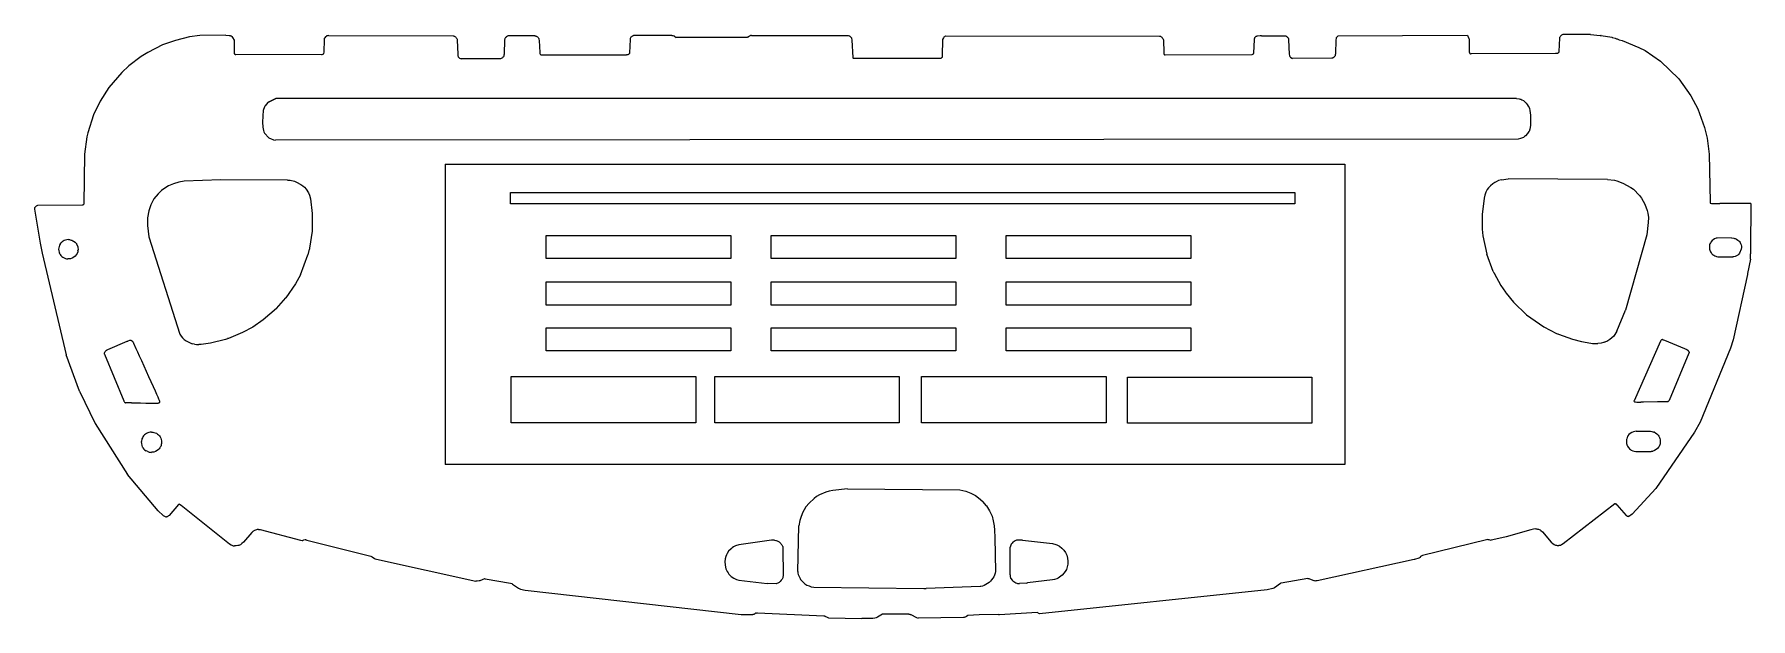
# Model space of a CAD drawing. Extents: x -18.7 to 18.6, y -6.8 to 5.9.
import ezdxf

# ---------------------------------------------------------------- set-up
doc = ezdxf.new("R2010")
doc.units = 0
doc.header["$MEASUREMENT"] = 0
doc.layers.get('0').update_dxf_attribs({"linetype": 'CONTINUOUS'})

msp = doc.modelspace()

# ---------------------------------------------------------------- linework, layer by layer
for p, q in [((-15.877, 5.634), (-16.201, 5.473)), ((-15.601, 5.733), (-15.877, 5.634)), ((-15.877, 5.634), (-15.877, 5.634)), ((-15.294, 5.807), (-15.601, 5.733)), ((-15.601, 5.733), (-15.601, 5.733)), ((-15.074, 5.836), (-15.294, 5.807)), ((-15.294, 5.807), (-15.294, 5.807)), ((-14.508, 5.848), (-15.074, 5.836)), ((-15.074, 5.836), (-15.074, 5.836)), ((-14.508, 5.848), (-14.437, 5.842)), ((-14.508, 5.848), (-14.508, 5.848)), ((-14.437, 5.842), (-14.413, 5.837)), ((-14.437, 5.842), (-14.437, 5.842)), ((-14.413, 5.837), (-14.403, 5.834)), ((-14.413, 5.837), (-14.413, 5.837)), ((-14.403, 5.834), (-14.403, 5.834)), ((-14.403, 5.834), (-14.394, 5.829)), ((-14.394, 5.829), (-14.394, 5.829)), ((-14.394, 5.829), (-14.386, 5.823)), ((-14.386, 5.823), (-14.386, 5.823)), ((-14.386, 5.823), (-14.378, 5.815)), ((-14.378, 5.815), (-14.363, 5.796)), ((-14.378, 5.815), (-14.378, 5.815)), ((-14.363, 5.796), (-14.329, 5.737)), ((-14.363, 5.796), (-14.363, 5.796)), ((-14.329, 5.737), (-14.325, 5.443)), ((-14.329, 5.737), (-14.329, 5.737)), ((-12.377, 5.753), (-12.385, 5.478)), ((-12.374, 5.767), (-12.377, 5.753)), ((-12.377, 5.753), (-12.377, 5.753)), ((-12.373, 5.771), (-12.374, 5.767)), ((-12.374, 5.767), (-12.374, 5.767)), ((-12.369, 5.779), (-12.373, 5.771)), ((-12.373, 5.771), (-12.373, 5.771)), ((-12.363, 5.79), (-12.369, 5.779)), ((-12.369, 5.779), (-12.369, 5.779)), ((-12.346, 5.811), (-12.363, 5.79)), ((-12.363, 5.79), (-12.363, 5.79)), ((-12.334, 5.821), (-12.346, 5.811)), ((-12.346, 5.811), (-12.346, 5.811)), ((-12.329, 5.825), (-12.334, 5.821)), ((-12.334, 5.821), (-12.334, 5.821)), ((-12.323, 5.828), (-12.329, 5.825)), ((-12.329, 5.825), (-12.329, 5.825)), ((-12.316, 5.831), (-12.323, 5.828)), ((-12.323, 5.828), (-12.323, 5.828)), ((-12.299, 5.835), (-12.316, 5.831)), ((-12.316, 5.831), (-12.316, 5.831)), ((-12.276, 5.838), (-12.299, 5.835)), ((-12.299, 5.835), (-12.299, 5.835)), ((-12.276, 5.838), (-9.574, 5.829)), ((-12.276, 5.838), (-12.276, 5.838)), ((-9.574, 5.829), (-9.563, 5.827)), ((-9.574, 5.829), (-9.574, 5.829)), ((-9.563, 5.827), (-9.558, 5.826)), ((-9.563, 5.827), (-9.563, 5.827)), ((-9.558, 5.826), (-9.55, 5.823)), ((-9.558, 5.826), (-9.558, 5.826)), ((-9.55, 5.823), (-9.539, 5.816)), ((-9.55, 5.823), (-9.55, 5.823)), ((-9.539, 5.816), (-9.531, 5.81)), ((-9.539, 5.816), (-9.539, 5.816)), ((-9.531, 5.81), (-9.531, 5.81)), ((-9.531, 5.81), (-9.52, 5.801)), ((-9.52, 5.801), (-9.511, 5.792)), ((-9.52, 5.801), (-9.52, 5.801)), ((-9.511, 5.792), (-9.502, 5.778)), ((-9.511, 5.792), (-9.511, 5.792)), ((-9.502, 5.778), (-9.502, 5.778)), ((-9.502, 5.778), (-9.498, 5.771)), ((-9.498, 5.771), (-9.495, 5.762)), ((-9.498, 5.771), (-9.498, 5.771)), ((-9.495, 5.762), (-9.495, 5.762)), ((-9.495, 5.762), (-9.491, 5.741)), ((-9.491, 5.741), (-9.481, 5.438)), ((-9.491, 5.741), (-9.491, 5.741)), ((-8.463, 5.749), (-8.474, 5.433)), ((-8.461, 5.76), (-8.463, 5.749)), ((-8.463, 5.749), (-8.463, 5.749)), ((-8.459, 5.769), (-8.461, 5.76)), ((-8.461, 5.76), (-8.461, 5.76)), ((-8.456, 5.776), (-8.459, 5.769)), ((-8.459, 5.769), (-8.459, 5.769)), ((-8.453, 5.783), (-8.456, 5.776)), ((-8.456, 5.776), (-8.456, 5.776)), ((-8.443, 5.796), (-8.453, 5.783)), ((-8.453, 5.783), (-8.453, 5.783)), ((-8.44, 5.799), (-8.443, 5.796)), ((-8.443, 5.796), (-8.443, 5.796)), ((-8.433, 5.806), (-8.44, 5.799)), ((-8.44, 5.799), (-8.44, 5.799)), ((-8.424, 5.812), (-8.433, 5.806)), ((-8.433, 5.806), (-8.433, 5.806)), ((-8.403, 5.824), (-8.424, 5.812)), ((-8.424, 5.812), (-8.424, 5.812)), ((-8.386, 5.831), (-8.403, 5.824)), ((-8.403, 5.824), (-8.403, 5.824)), ((-8.371, 5.832), (-8.386, 5.831)), ((-8.386, 5.831), (-8.386, 5.831)), ((-7.81, 5.833), (-8.371, 5.832)), ((-8.371, 5.832), (-8.371, 5.832)), ((-7.81, 5.833), (-7.796, 5.83)), ((-7.81, 5.833), (-7.81, 5.833)), ((-7.796, 5.83), (-7.784, 5.827)), ((-7.796, 5.83), (-7.796, 5.83)), ((-7.784, 5.827), (-7.784, 5.827)), ((-7.784, 5.827), (-7.772, 5.823)), ((-7.772, 5.823), (-7.762, 5.817)), ((-7.772, 5.823), (-7.772, 5.823)), ((-7.762, 5.817), (-7.762, 5.817)), ((-7.762, 5.817), (-7.752, 5.811)), ((-7.752, 5.811), (-7.744, 5.803)), ((-7.752, 5.811), (-7.752, 5.811)), ((-7.744, 5.803), (-7.736, 5.794)), ((-7.744, 5.803), (-7.744, 5.803)), ((-7.736, 5.794), (-7.736, 5.794)), ((-7.736, 5.794), (-7.73, 5.784)), ((-7.73, 5.784), (-7.73, 5.784)), ((-7.73, 5.784), (-7.725, 5.773)), ((-7.725, 5.773), (-7.72, 5.761)), ((-7.725, 5.773), (-7.725, 5.773)), ((-7.72, 5.761), (-7.713, 5.732)), ((-7.72, 5.761), (-7.72, 5.761)), ((-7.713, 5.732), (-7.713, 5.732)), ((-7.713, 5.732), (-7.703, 5.474)), ((-5.744, 5.755), (-5.754, 5.464)), ((-5.741, 5.768), (-5.744, 5.755)), ((-5.744, 5.755), (-5.744, 5.755)), ((-5.74, 5.773), (-5.741, 5.768)), ((-5.741, 5.768), (-5.741, 5.768)), ((-5.738, 5.777), (-5.74, 5.773)), ((-5.74, 5.773), (-5.74, 5.773)), ((-5.732, 5.788), (-5.738, 5.777)), ((-5.738, 5.777), (-5.738, 5.777)), ((-5.724, 5.8), (-5.732, 5.788)), ((-5.732, 5.788), (-5.732, 5.788)), ((-5.714, 5.81), (-5.724, 5.8)), ((-5.724, 5.8), (-5.724, 5.8)), ((-5.703, 5.819), (-5.714, 5.81)), ((-5.714, 5.81), (-5.714, 5.81)), ((-5.691, 5.827), (-5.703, 5.819)), ((-5.703, 5.819), (-5.703, 5.819)), ((-5.685, 5.83), (-5.691, 5.827)), ((-5.691, 5.827), (-5.691, 5.827)), ((-5.672, 5.835), (-5.685, 5.83)), ((-5.685, 5.83), (-5.685, 5.83)), ((-5.666, 5.837), (-5.672, 5.835)), ((-5.672, 5.835), (-5.672, 5.835)), ((-5.647, 5.839), (-5.666, 5.837)), ((-5.666, 5.837), (-5.666, 5.837)), ((-4.835, 5.84), (-5.647, 5.839)), ((-5.647, 5.839), (-5.647, 5.839)), ((-4.835, 5.84), (-4.835, 5.84)), ((-4.835, 5.84), (-4.813, 5.838)), ((-4.813, 5.838), (-4.797, 5.835)), ((-4.813, 5.838), (-4.813, 5.838)), ((-4.797, 5.835), (-4.797, 5.835)), ((-4.797, 5.835), (-4.786, 5.831)), ((-4.786, 5.831), (-4.778, 5.826)), ((-4.786, 5.831), (-4.786, 5.831)), ((-4.778, 5.826), (-4.745, 5.796)), ((-4.778, 5.826), (-4.778, 5.826)), ((-3.2, 5.799), (-4.745, 5.796)), ((-4.745, 5.796), (-4.745, 5.796)), ((-3.194, 5.8), (-3.2, 5.799)), ((-3.2, 5.799), (-3.2, 5.799)), ((-3.188, 5.802), (-3.194, 5.8)), ((-3.194, 5.8), (-3.194, 5.8)), ((-3.182, 5.804), (-3.188, 5.802)), ((-3.188, 5.802), (-3.188, 5.802)), ((-3.177, 5.807), (-3.182, 5.804)), ((-3.182, 5.804), (-3.182, 5.804)), ((-3.151, 5.828), (-3.177, 5.807)), ((-3.177, 5.807), (-3.177, 5.807)), ((-3.143, 5.833), (-3.151, 5.828)), ((-3.151, 5.828), (-3.151, 5.828)), ((-3.134, 5.837), (-3.143, 5.833)), ((-3.143, 5.833), (-3.143, 5.833)), ((-3.112, 5.843), (-3.134, 5.837)), ((-3.134, 5.837), (-3.134, 5.837)), ((-3.112, 5.843), (-1.014, 5.837)), ((-3.112, 5.843), (-3.112, 5.843)), ((-1.014, 5.837), (-0.994, 5.833)), ((-1.014, 5.837), (-1.014, 5.837)), ((-0.994, 5.833), (-0.99, 5.832)), ((-0.994, 5.833), (-0.994, 5.833)), ((-0.99, 5.832), (-0.988, 5.831)), ((-0.99, 5.832), (-0.99, 5.832)), ((-0.988, 5.831), (-0.98, 5.827)), ((-0.988, 5.831), (-0.988, 5.831)), ((-0.98, 5.827), (-0.98, 5.827)), ((-0.98, 5.827), (-0.966, 5.814)), ((-0.966, 5.814), (-0.952, 5.798)), ((-0.966, 5.814), (-0.966, 5.814)), ((-0.952, 5.798), (-0.946, 5.79)), ((-0.952, 5.798), (-0.952, 5.798)), ((-0.946, 5.79), (-0.946, 5.79)), ((-0.946, 5.79), (-0.944, 5.785)), ((-0.944, 5.785), (-0.942, 5.779)), ((-0.944, 5.785), (-0.944, 5.785)), ((-0.942, 5.779), (-0.942, 5.779)), ((-0.942, 5.779), (-0.934, 5.74)), ((-0.934, 5.74), (-0.934, 5.74)), ((-0.934, 5.74), (-0.916, 5.365)), ((1.031, 5.754), (1.025, 5.4)), ((1.049, 5.788), (1.031, 5.754)), ((1.031, 5.754), (1.031, 5.754)), ((1.059, 5.801), (1.049, 5.788)), ((1.049, 5.788), (1.049, 5.788)), ((1.071, 5.813), (1.059, 5.801)), ((1.059, 5.801), (1.059, 5.801)), ((1.094, 5.83), (1.071, 5.813)), ((1.071, 5.813), (1.071, 5.813)), ((1.094, 5.83), (5.736, 5.825)), ((1.094, 5.83), (1.094, 5.83)), ((5.736, 5.825), (5.751, 5.824)), ((5.736, 5.825), (5.736, 5.825)), ((5.751, 5.824), (5.751, 5.824)), ((5.751, 5.824), (5.757, 5.822)), ((5.757, 5.822), (5.772, 5.813)), ((5.757, 5.822), (5.757, 5.822)), ((5.772, 5.813), (5.785, 5.803)), ((5.772, 5.813), (5.772, 5.813)), ((5.785, 5.803), (5.796, 5.791)), ((5.785, 5.803), (5.785, 5.803)), ((5.796, 5.791), (5.805, 5.777)), ((5.796, 5.791), (5.796, 5.791)), ((5.805, 5.777), (5.812, 5.763)), ((5.805, 5.777), (5.805, 5.777)), ((5.812, 5.763), (5.812, 5.763)), ((5.812, 5.763), (5.817, 5.747)), ((5.817, 5.747), (5.818, 5.744)), ((5.817, 5.747), (5.817, 5.747)), ((5.818, 5.744), (5.828, 5.464)), ((5.818, 5.744), (5.818, 5.744)), ((7.784, 5.746), (7.776, 5.465)), ((7.788, 5.768), (7.784, 5.746)), ((7.784, 5.746), (7.784, 5.746)), ((7.791, 5.776), (7.788, 5.768)), ((7.788, 5.768), (7.788, 5.768)), ((7.794, 5.783), (7.791, 5.776)), ((7.791, 5.776), (7.791, 5.776)), ((7.798, 5.79), (7.794, 5.783)), ((7.794, 5.783), (7.794, 5.783)), ((7.808, 5.802), (7.798, 5.79)), ((7.798, 5.79), (7.798, 5.79)), ((7.813, 5.807), (7.808, 5.802)), ((7.808, 5.802), (7.808, 5.802)), ((7.818, 5.812), (7.813, 5.807)), ((7.813, 5.807), (7.813, 5.807)), ((7.823, 5.815), (7.818, 5.812)), ((7.818, 5.812), (7.818, 5.812)), ((7.829, 5.819), (7.823, 5.815)), ((7.823, 5.815), (7.823, 5.815)), ((7.835, 5.821), (7.829, 5.819)), ((7.829, 5.819), (7.829, 5.819)), ((7.842, 5.823), (7.835, 5.821)), ((7.835, 5.821), (7.835, 5.821)), ((7.857, 5.826), (7.842, 5.823)), ((7.842, 5.823), (7.842, 5.823)), ((7.918, 5.829), (7.857, 5.826)), ((7.857, 5.826), (7.857, 5.826)), ((7.927, 5.831), (7.918, 5.829)), ((7.918, 5.829), (7.918, 5.829)), ((7.929, 5.832), (7.927, 5.831)), ((7.927, 5.831), (7.927, 5.831)), ((7.931, 5.832), (7.929, 5.832)), ((7.929, 5.832), (7.929, 5.832)), ((7.932, 5.833), (7.931, 5.832)), ((7.931, 5.832), (7.931, 5.832)), ((7.944, 5.835), (7.932, 5.833)), ((7.932, 5.833), (7.932, 5.833)), ((7.944, 5.835), (8.453, 5.835)), ((7.944, 5.835), (7.944, 5.835)), ((8.453, 5.835), (8.453, 5.835)), ((8.453, 5.835), (8.468, 5.833)), ((8.468, 5.833), (8.468, 5.833)), ((8.468, 5.833), (8.473, 5.831)), ((8.473, 5.831), (8.473, 5.831)), ((8.473, 5.831), (8.479, 5.828)), ((8.479, 5.828), (8.49, 5.82)), ((8.479, 5.828), (8.479, 5.828)), ((8.49, 5.82), (8.49, 5.82)), ((8.49, 5.82), (8.501, 5.81)), ((8.501, 5.81), (8.501, 5.81)), ((8.501, 5.81), (8.512, 5.798)), ((8.512, 5.798), (8.512, 5.798)), ((8.512, 5.798), (8.521, 5.786)), ((8.521, 5.786), (8.528, 5.774)), ((8.521, 5.786), (8.521, 5.786)), ((8.528, 5.774), (8.528, 5.774)), ((8.528, 5.774), (8.531, 5.765)), ((8.531, 5.765), (8.531, 5.765)), ((8.531, 5.765), (8.534, 5.755)), ((8.534, 5.755), (8.534, 5.755)), ((8.534, 5.755), (8.535, 5.742)), ((8.535, 5.742), (8.546, 5.434)), ((8.535, 5.742), (8.535, 5.742)), ((9.559, 5.747), (9.548, 5.441)), ((9.564, 5.775), (9.559, 5.747)), ((9.559, 5.747), (9.559, 5.747)), ((9.568, 5.786), (9.564, 5.775)), ((9.564, 5.775), (9.564, 5.775)), ((9.572, 5.796), (9.568, 5.786)), ((9.568, 5.786), (9.568, 5.786)), ((9.578, 5.804), (9.572, 5.796)), ((9.572, 5.796), (9.572, 5.796)), ((9.584, 5.811), (9.578, 5.804)), ((9.578, 5.804), (9.578, 5.804)), ((9.591, 5.818), (9.584, 5.811)), ((9.584, 5.811), (9.584, 5.811)), ((9.6, 5.824), (9.591, 5.818)), ((9.591, 5.818), (9.591, 5.818)), ((12.404, 5.841), (9.6, 5.824)), ((9.6, 5.824), (9.6, 5.824)), ((12.404, 5.841), (12.404, 5.841)), ((12.404, 5.841), (12.409, 5.837)), ((12.409, 5.837), (12.409, 5.837)), ((12.409, 5.837), (12.413, 5.834)), ((12.413, 5.834), (12.413, 5.834)), ((12.413, 5.834), (12.417, 5.83)), ((12.417, 5.83), (12.42, 5.825)), ((12.417, 5.83), (12.417, 5.83)), ((12.42, 5.825), (12.427, 5.814)), ((12.42, 5.825), (12.42, 5.825)), ((12.427, 5.814), (12.427, 5.814)), ((12.427, 5.814), (12.442, 5.772)), ((12.442, 5.772), (12.445, 5.76)), ((12.442, 5.772), (12.442, 5.772)), ((12.445, 5.76), (12.445, 5.76)), ((12.445, 5.76), (12.448, 5.735)), ((12.448, 5.735), (12.452, 5.477)), ((12.448, 5.735), (12.448, 5.735)), ((14.406, 5.781), (14.394, 5.492)), ((14.408, 5.789), (14.406, 5.781)), ((14.406, 5.781), (14.406, 5.781)), ((14.41, 5.796), (14.408, 5.789)), ((14.408, 5.789), (14.408, 5.789)), ((14.413, 5.801), (14.41, 5.796)), ((14.41, 5.796), (14.41, 5.796)), ((14.42, 5.813), (14.413, 5.801)), ((14.413, 5.801), (14.413, 5.801)), ((14.43, 5.825), (14.42, 5.813)), ((14.42, 5.813), (14.42, 5.813)), ((14.441, 5.836), (14.43, 5.825)), ((14.43, 5.825), (14.43, 5.825)), ((14.453, 5.846), (14.441, 5.836)), ((14.441, 5.836), (14.441, 5.836)), ((14.465, 5.854), (14.453, 5.846)), ((14.453, 5.846), (14.453, 5.846)), ((14.476, 5.859), (14.465, 5.854)), ((14.465, 5.854), (14.465, 5.854)), ((14.481, 5.86), (14.476, 5.859)), ((14.476, 5.859), (14.476, 5.859)), ((14.488, 5.862), (14.481, 5.86)), ((14.481, 5.86), (14.481, 5.86)), ((14.51, 5.864), (14.488, 5.862)), ((14.488, 5.862), (14.488, 5.862)), ((15.08, 5.864), (14.51, 5.864)), ((14.51, 5.864), (14.51, 5.864)), ((15.08, 5.864), (15.286, 5.841)), ((15.08, 5.864), (15.08, 5.864)), ((15.286, 5.841), (15.286, 5.841)), ((15.286, 5.841), (15.289, 5.84)), ((15.289, 5.84), (15.289, 5.84)), ((15.289, 5.84), (15.29, 5.839)), ((15.29, 5.839), (15.29, 5.839)), ((15.29, 5.839), (15.291, 5.839)), ((15.291, 5.839), (15.291, 5.839)), ((15.291, 5.839), (15.292, 5.838)), ((15.292, 5.838), (15.294, 5.838)), ((15.292, 5.838), (15.292, 5.838)), ((15.294, 5.838), (15.294, 5.838)), ((15.294, 5.838), (15.295, 5.838)), ((15.295, 5.838), (15.296, 5.838)), ((15.295, 5.838), (15.295, 5.838)), ((15.296, 5.838), (15.296, 5.838)), ((15.297, 5.838), (15.296, 5.838)), ((15.297, 5.838), (15.297, 5.838)), ((15.298, 5.838), (15.297, 5.838)), ((15.299, 5.839), (15.298, 5.838)), ((15.298, 5.838), (15.298, 5.838)), ((15.298, 5.838), (15.298, 5.838)), ((15.298, 5.838), (15.298, 5.838)), ((15.299, 5.839), (15.299, 5.839)), ((15.299, 5.839), (15.302, 5.839)), ((15.307, 5.839), (15.302, 5.839)), ((15.302, 5.839), (15.302, 5.839)), ((15.307, 5.839), (15.541, 5.801)), ((15.307, 5.839), (15.307, 5.839)), ((15.541, 5.801), (15.546, 5.8)), ((15.541, 5.801), (15.541, 5.801)), ((15.546, 5.8), (15.551, 5.798)), ((15.546, 5.8), (15.546, 5.8)), ((15.551, 5.798), (15.551, 5.798)), ((15.551, 5.798), (15.611, 5.782)), ((15.611, 5.782), (15.64, 5.77)), ((15.611, 5.782), (15.611, 5.782)), ((15.64, 5.77), (15.648, 5.769)), ((15.64, 5.77), (15.64, 5.77)), ((15.648, 5.769), (15.65, 5.768)), ((15.648, 5.769), (15.648, 5.769)), ((15.65, 5.768), (15.656, 5.767)), ((15.65, 5.768), (15.65, 5.768)), ((15.656, 5.767), (15.703, 5.748)), ((15.656, 5.767), (15.656, 5.767)), ((15.703, 5.748), (15.769, 5.73)), ((15.703, 5.748), (15.703, 5.748)), ((15.769, 5.73), (16.128, 5.581)), ((15.769, 5.73), (15.769, 5.73)), ((-16.344, 5.384), (-16.61, 5.182)), ((-16.201, 5.473), (-16.344, 5.384)), ((-16.344, 5.384), (-16.344, 5.384)), ((-16.201, 5.473), (-16.201, 5.473)), ((-14.325, 5.443), (-14.325, 5.443)), ((-14.325, 5.443), (-14.311, 5.432)), ((-14.311, 5.432), (-14.311, 5.432)), ((-14.311, 5.432), (-14.308, 5.431)), ((-14.308, 5.431), (-14.304, 5.43)), ((-14.308, 5.431), (-14.308, 5.431)), ((-14.304, 5.43), (-14.292, 5.427)), ((-14.304, 5.43), (-14.304, 5.43)), ((-14.292, 5.427), (-14.292, 5.427)), ((-12.436, 5.422), (-14.292, 5.427)), ((-12.423, 5.423), (-12.436, 5.422)), ((-12.436, 5.422), (-12.436, 5.422)), ((-12.415, 5.425), (-12.423, 5.423)), ((-12.423, 5.423), (-12.423, 5.423)), ((-12.411, 5.427), (-12.415, 5.425)), ((-12.415, 5.425), (-12.415, 5.425)), ((-12.405, 5.43), (-12.411, 5.427)), ((-12.411, 5.427), (-12.411, 5.427)), ((-12.4, 5.434), (-12.405, 5.43)), ((-12.405, 5.43), (-12.405, 5.43)), ((-12.395, 5.439), (-12.4, 5.434)), ((-12.4, 5.434), (-12.4, 5.434)), ((-12.392, 5.445), (-12.395, 5.439)), ((-12.395, 5.439), (-12.395, 5.439)), ((-12.389, 5.453), (-12.392, 5.445)), ((-12.392, 5.445), (-12.392, 5.445)), ((-12.385, 5.478), (-12.389, 5.453)), ((-12.389, 5.453), (-12.389, 5.453)), ((-12.385, 5.478), (-12.385, 5.478)), ((-9.481, 5.438), (-9.475, 5.396)), ((-9.481, 5.438), (-9.481, 5.438)), ((-9.475, 5.396), (-9.475, 5.396)), ((-9.475, 5.396), (-9.473, 5.387)), ((-9.473, 5.387), (-9.47, 5.38)), ((-9.473, 5.387), (-9.473, 5.387)), ((-9.47, 5.38), (-9.47, 5.38)), ((-9.47, 5.38), (-9.467, 5.374)), ((-9.467, 5.374), (-9.467, 5.374)), ((-9.467, 5.374), (-9.464, 5.37)), ((-9.464, 5.37), (-9.464, 5.37)), ((-9.464, 5.37), (-9.46, 5.367)), ((-9.46, 5.367), (-9.46, 5.367)), ((-9.46, 5.367), (-9.452, 5.359)), ((-9.452, 5.359), (-9.441, 5.352)), ((-9.452, 5.359), (-9.452, 5.359)), ((-9.441, 5.352), (-9.441, 5.352)), ((-9.441, 5.352), (-9.417, 5.341)), ((-9.417, 5.341), (-9.417, 5.341)), ((-9.417, 5.341), (-9.405, 5.337)), ((-8.551, 5.337), (-9.405, 5.337)), ((-9.405, 5.337), (-9.405, 5.337)), ((-8.536, 5.343), (-8.551, 5.337)), ((-8.551, 5.337), (-8.551, 5.337)), ((-8.523, 5.35), (-8.536, 5.343)), ((-8.536, 5.343), (-8.536, 5.343)), ((-8.51, 5.359), (-8.523, 5.35)), ((-8.523, 5.35), (-8.523, 5.35)), ((-8.5, 5.369), (-8.51, 5.359)), ((-8.51, 5.359), (-8.51, 5.359)), ((-8.49, 5.38), (-8.5, 5.369)), ((-8.5, 5.369), (-8.5, 5.369)), ((-8.483, 5.391), (-8.49, 5.38)), ((-8.49, 5.38), (-8.49, 5.38)), ((-8.481, 5.397), (-8.483, 5.391)), ((-8.483, 5.391), (-8.483, 5.391)), ((-8.479, 5.403), (-8.481, 5.397)), ((-8.481, 5.397), (-8.481, 5.397)), ((-8.477, 5.411), (-8.479, 5.403)), ((-8.479, 5.403), (-8.479, 5.403)), ((-8.474, 5.433), (-8.477, 5.411)), ((-8.477, 5.411), (-8.477, 5.411)), ((-8.474, 5.433), (-8.474, 5.433)), ((-7.703, 5.474), (-7.703, 5.474)), ((-7.703, 5.474), (-7.7, 5.449)), ((-7.7, 5.449), (-7.696, 5.438)), ((-7.7, 5.449), (-7.7, 5.449)), ((-7.696, 5.438), (-7.694, 5.432)), ((-7.696, 5.438), (-7.696, 5.438)), ((-7.694, 5.432), (-7.69, 5.428)), ((-7.694, 5.432), (-7.694, 5.432)), ((-7.69, 5.428), (-7.683, 5.425)), ((-7.69, 5.428), (-7.69, 5.428)), ((-7.683, 5.425), (-7.683, 5.425)), ((-7.683, 5.425), (-7.674, 5.422)), ((-7.674, 5.422), (-7.674, 5.422)), ((-7.674, 5.422), (-7.66, 5.42)), ((-7.66, 5.42), (-5.823, 5.421)), ((-7.66, 5.42), (-7.66, 5.42)), ((-5.79, 5.424), (-5.823, 5.421)), ((-5.823, 5.421), (-5.823, 5.421)), ((-5.783, 5.426), (-5.79, 5.424)), ((-5.79, 5.424), (-5.79, 5.424)), ((-5.78, 5.428), (-5.783, 5.426)), ((-5.783, 5.426), (-5.783, 5.426)), ((-5.777, 5.429), (-5.78, 5.428)), ((-5.78, 5.428), (-5.78, 5.428)), ((-5.775, 5.431), (-5.777, 5.429)), ((-5.777, 5.429), (-5.777, 5.429)), ((-5.768, 5.437), (-5.775, 5.431)), ((-5.775, 5.431), (-5.775, 5.431)), ((-5.763, 5.443), (-5.768, 5.437)), ((-5.768, 5.437), (-5.768, 5.437)), ((-5.758, 5.452), (-5.763, 5.443)), ((-5.763, 5.443), (-5.763, 5.443)), ((-5.756, 5.457), (-5.758, 5.452)), ((-5.758, 5.452), (-5.758, 5.452)), ((-5.754, 5.461), (-5.756, 5.457)), ((-5.756, 5.457), (-5.756, 5.457)), ((-5.754, 5.464), (-5.754, 5.464)), ((-5.754, 5.464), (-5.754, 5.461)), ((-5.754, 5.461), (-5.754, 5.461)), ((-0.916, 5.365), (-0.914, 5.358)), ((-0.916, 5.365), (-0.916, 5.365)), ((-0.914, 5.358), (-0.914, 5.358)), ((-0.914, 5.358), (-0.912, 5.353)), ((-0.912, 5.353), (-0.909, 5.349)), ((-0.912, 5.353), (-0.912, 5.353)), ((-0.909, 5.349), (-0.909, 5.349)), ((-0.909, 5.349), (-0.905, 5.347)), ((-0.905, 5.347), (-0.905, 5.347)), ((-0.905, 5.347), (-0.901, 5.345)), ((-0.901, 5.345), (-0.889, 5.342)), ((-0.901, 5.345), (-0.901, 5.345)), ((0.988, 5.343), (-0.889, 5.342)), ((-0.889, 5.342), (-0.889, 5.342)), ((0.996, 5.344), (0.988, 5.343)), ((0.988, 5.343), (0.988, 5.343)), ((1, 5.346), (0.996, 5.344)), ((0.996, 5.344), (0.996, 5.344)), ((1.012, 5.354), (1, 5.346)), ((1, 5.346), (1, 5.346)), ((1.016, 5.358), (1.012, 5.354)), ((1.012, 5.354), (1.012, 5.354)), ((1.019, 5.364), (1.016, 5.358)), ((1.016, 5.358), (1.016, 5.358)), ((1.022, 5.373), (1.019, 5.364)), ((1.019, 5.364), (1.019, 5.364)), ((1.025, 5.4), (1.022, 5.373)), ((1.022, 5.373), (1.022, 5.373)), ((1.025, 5.4), (1.025, 5.4)), ((5.828, 5.464), (5.83, 5.45)), ((5.828, 5.464), (5.828, 5.464)), ((5.83, 5.45), (5.832, 5.44)), ((5.83, 5.45), (5.83, 5.45)), ((5.832, 5.44), (5.835, 5.432)), ((5.832, 5.44), (5.832, 5.44)), ((5.835, 5.432), (5.839, 5.426)), ((5.835, 5.432), (5.835, 5.432)), ((5.839, 5.426), (5.844, 5.422)), ((5.839, 5.426), (5.839, 5.426)), ((5.844, 5.422), (5.844, 5.422)), ((5.844, 5.422), (5.849, 5.419)), ((5.849, 5.419), (5.849, 5.419)), ((5.849, 5.419), (5.855, 5.417)), ((7.74, 5.421), (5.855, 5.417)), ((5.855, 5.417), (5.855, 5.417)), ((7.748, 5.425), (7.74, 5.421)), ((7.74, 5.421), (7.74, 5.421)), ((7.752, 5.427), (7.748, 5.425)), ((7.748, 5.425), (7.748, 5.425)), ((7.756, 5.43), (7.752, 5.427)), ((7.752, 5.427), (7.752, 5.427)), ((7.759, 5.432), (7.756, 5.43)), ((7.756, 5.43), (7.756, 5.43)), ((7.762, 5.436), (7.759, 5.432)), ((7.759, 5.432), (7.759, 5.432)), ((7.768, 5.443), (7.762, 5.436)), ((7.762, 5.436), (7.762, 5.436)), ((7.772, 5.452), (7.768, 5.443)), ((7.768, 5.443), (7.768, 5.443)), ((7.775, 5.461), (7.772, 5.452)), ((7.772, 5.452), (7.772, 5.452)), ((7.776, 5.465), (7.775, 5.461)), ((7.775, 5.461), (7.775, 5.461)), ((7.776, 5.465), (7.776, 5.465)), ((8.546, 5.434), (8.551, 5.406)), ((8.546, 5.434), (8.546, 5.434)), ((8.551, 5.406), (8.551, 5.406)), ((8.551, 5.406), (8.555, 5.396)), ((8.555, 5.396), (8.555, 5.396)), ((8.555, 5.396), (8.558, 5.388)), ((8.558, 5.388), (8.558, 5.388)), ((8.558, 5.388), (8.562, 5.381)), ((8.562, 5.381), (8.562, 5.381)), ((8.562, 5.381), (8.566, 5.377)), ((8.566, 5.377), (8.566, 5.377)), ((8.566, 5.377), (8.571, 5.372)), ((8.571, 5.372), (8.571, 5.372)), ((8.571, 5.372), (8.583, 5.363)), ((8.583, 5.363), (8.583, 5.363)), ((8.583, 5.363), (8.618, 5.343)), ((9.469, 5.347), (8.618, 5.343)), ((8.618, 5.343), (8.618, 5.343)), ((9.475, 5.348), (9.469, 5.347)), ((9.469, 5.347), (9.469, 5.347)), ((9.486, 5.352), (9.475, 5.348)), ((9.475, 5.348), (9.475, 5.348)), ((9.497, 5.358), (9.486, 5.352)), ((9.486, 5.352), (9.486, 5.352)), ((9.519, 5.373), (9.497, 5.358)), ((9.497, 5.358), (9.497, 5.358)), ((9.528, 5.381), (9.519, 5.373)), ((9.519, 5.373), (9.519, 5.373)), ((9.531, 5.385), (9.528, 5.381)), ((9.528, 5.381), (9.528, 5.381)), ((9.534, 5.389), (9.531, 5.385)), ((9.531, 5.385), (9.531, 5.385)), ((9.537, 5.395), (9.534, 5.389)), ((9.534, 5.389), (9.534, 5.389)), ((9.54, 5.402), (9.537, 5.395)), ((9.537, 5.395), (9.537, 5.395)), ((9.544, 5.419), (9.54, 5.402)), ((9.54, 5.402), (9.54, 5.402)), ((9.548, 5.441), (9.544, 5.419)), ((9.544, 5.419), (9.544, 5.419)), ((9.548, 5.441), (9.548, 5.441)), ((12.452, 5.477), (12.453, 5.472)), ((12.452, 5.477), (12.452, 5.477)), ((12.453, 5.472), (12.454, 5.468)), ((12.453, 5.472), (12.453, 5.472)), ((12.454, 5.468), (12.456, 5.464)), ((12.454, 5.468), (12.454, 5.468)), ((12.456, 5.464), (12.459, 5.459)), ((12.456, 5.464), (12.456, 5.464)), ((12.459, 5.459), (12.461, 5.457)), ((12.459, 5.459), (12.459, 5.459)), ((12.461, 5.457), (12.464, 5.453)), ((12.461, 5.457), (12.461, 5.457)), ((12.464, 5.453), (12.468, 5.449)), ((12.464, 5.453), (12.464, 5.453)), ((12.468, 5.449), (12.473, 5.446)), ((12.468, 5.449), (12.468, 5.449)), ((12.473, 5.446), (12.477, 5.444)), ((12.473, 5.446), (12.473, 5.446)), ((12.477, 5.444), (12.482, 5.442)), ((12.477, 5.444), (12.477, 5.444)), ((12.482, 5.442), (12.482, 5.442)), ((12.482, 5.442), (12.489, 5.441)), ((14.322, 5.449), (12.489, 5.441)), ((12.489, 5.441), (12.489, 5.441)), ((14.362, 5.452), (14.322, 5.449)), ((14.322, 5.449), (14.322, 5.449)), ((14.37, 5.455), (14.362, 5.452)), ((14.362, 5.452), (14.362, 5.452)), ((14.376, 5.458), (14.37, 5.455)), ((14.37, 5.455), (14.37, 5.455)), ((14.381, 5.461), (14.376, 5.458)), ((14.376, 5.458), (14.376, 5.458)), ((14.385, 5.464), (14.381, 5.461)), ((14.381, 5.461), (14.381, 5.461)), ((14.388, 5.469), (14.385, 5.464)), ((14.385, 5.464), (14.385, 5.464)), ((14.391, 5.475), (14.388, 5.469)), ((14.388, 5.469), (14.388, 5.469)), ((14.393, 5.483), (14.391, 5.475)), ((14.391, 5.475), (14.391, 5.475)), ((14.394, 5.492), (14.393, 5.483)), ((14.393, 5.483), (14.393, 5.483)), ((14.394, 5.492), (14.394, 5.492)), ((16.128, 5.581), (16.264, 5.511)), ((16.128, 5.581), (16.128, 5.581)), ((16.264, 5.511), (16.597, 5.285)), ((16.264, 5.511), (16.264, 5.511)), ((16.597, 5.285), (16.597, 5.285)), ((16.597, 5.285), (16.992, 4.899)), ((-16.763, 5.04), (-17.045, 4.714)), ((-16.61, 5.182), (-16.763, 5.04)), ((-16.763, 5.04), (-16.763, 5.04)), ((-16.61, 5.182), (-16.61, 5.182)), ((16.992, 4.899), (17.256, 4.535)), ((16.992, 4.899), (16.992, 4.899)), ((-17.045, 4.714), (-17.231, 4.418)), ((-17.045, 4.714), (-17.045, 4.714)), ((-13.567, 4.406), (-13.422, 4.474)), ((-13.426, 4.473), (-13.567, 4.406)), ((-13.422, 4.474), (-13.426, 4.473)), ((-13.426, 4.473), (-13.426, 4.473)), ((13.478, 4.477), (-13.422, 4.474)), ((-13.422, 4.474), (-13.422, 4.474)), ((13.478, 4.477), (13.531, 4.469)), ((13.478, 4.477), (13.478, 4.477)), ((13.531, 4.469), (13.531, 4.469)), ((13.531, 4.469), (13.552, 4.464)), ((17.256, 4.535), (17.404, 4.251)), ((17.256, 4.535), (17.256, 4.535)), ((-17.374, 4.119), (-17.498, 3.728)), ((-17.231, 4.418), (-17.374, 4.119)), ((-17.374, 4.119), (-17.374, 4.119)), ((-17.231, 4.418), (-17.231, 4.418)), ((-13.695, 4.22), (-13.711, 3.964)), ((-13.693, 4.232), (-13.695, 4.22)), ((-13.695, 4.22), (-13.695, 4.22)), ((-13.69, 4.24), (-13.693, 4.232)), ((-13.693, 4.232), (-13.693, 4.232)), ((-13.662, 4.306), (-13.69, 4.24)), ((-13.69, 4.24), (-13.69, 4.24)), ((-13.651, 4.324), (-13.662, 4.306)), ((-13.662, 4.306), (-13.662, 4.306)), ((-13.633, 4.346), (-13.651, 4.324)), ((-13.651, 4.324), (-13.651, 4.324)), ((-13.587, 4.392), (-13.633, 4.346)), ((-13.633, 4.346), (-13.633, 4.346)), ((-13.567, 4.406), (-13.587, 4.392)), ((-13.587, 4.392), (-13.587, 4.392)), ((-13.567, 4.406), (-13.567, 4.406)), ((13.552, 4.464), (13.571, 4.457)), ((13.552, 4.464), (13.552, 4.464)), ((13.571, 4.457), (13.571, 4.457)), ((13.571, 4.457), (13.589, 4.449)), ((13.589, 4.449), (13.624, 4.429)), ((13.589, 4.449), (13.589, 4.449)), ((13.624, 4.429), (13.624, 4.429)), ((13.624, 4.429), (13.655, 4.405)), ((13.655, 4.405), (13.683, 4.377)), ((13.655, 4.405), (13.655, 4.405)), ((13.683, 4.377), (13.683, 4.377)), ((13.683, 4.377), (13.709, 4.346)), ((13.709, 4.346), (13.709, 4.346)), ((13.709, 4.346), (13.731, 4.312)), ((13.731, 4.312), (13.748, 4.278)), ((13.731, 4.312), (13.731, 4.312)), ((13.748, 4.278), (13.748, 4.278)), ((13.748, 4.278), (13.755, 4.261)), ((13.755, 4.261), (13.765, 4.214)), ((13.755, 4.261), (13.755, 4.261)), ((13.765, 4.214), (13.776, 4.111)), ((13.765, 4.214), (13.765, 4.214)), ((13.776, 4.111), (13.777, 3.887)), ((13.776, 4.111), (13.776, 4.111)), ((17.404, 4.251), (17.404, 4.251)), ((17.404, 4.251), (17.552, 3.844)), ((-17.498, 3.728), (-17.519, 3.642)), ((-17.498, 3.728), (-17.498, 3.728)), ((-13.711, 3.964), (-13.711, 3.964)), ((-13.711, 3.964), (-13.703, 3.855)), ((-13.703, 3.855), (-13.703, 3.855)), ((-13.703, 3.855), (-13.689, 3.782)), ((-13.689, 3.782), (-13.68, 3.752)), ((-13.689, 3.782), (-13.689, 3.782)), ((-13.68, 3.752), (-13.68, 3.752)), ((-13.68, 3.752), (-13.669, 3.726)), ((-13.669, 3.726), (-13.669, 3.726)), ((-13.669, 3.726), (-13.576, 3.626)), ((13.745, 3.759), (13.715, 3.715)), ((13.753, 3.775), (13.745, 3.759)), ((13.745, 3.759), (13.745, 3.759)), ((13.76, 3.791), (13.753, 3.775)), ((13.753, 3.775), (13.753, 3.775)), ((13.765, 3.81), (13.76, 3.791)), ((13.76, 3.791), (13.76, 3.791)), ((13.777, 3.887), (13.765, 3.81)), ((13.765, 3.81), (13.765, 3.81)), ((13.777, 3.887), (13.777, 3.887)), ((17.552, 3.844), (17.552, 3.844)), ((17.552, 3.844), (17.608, 3.616)), ((-17.519, 3.642), (-17.574, 3.27)), ((-17.519, 3.642), (-17.519, 3.642)), ((-13.576, 3.626), (-13.527, 3.599)), ((-13.576, 3.626), (-13.576, 3.626)), ((-13.527, 3.599), (-13.492, 3.585)), ((-13.527, 3.599), (-13.527, 3.599)), ((-13.492, 3.585), (-13.492, 3.585)), ((-13.492, 3.585), (-13.473, 3.58)), ((-13.473, 3.58), (-13.473, 3.58)), ((-13.473, 3.58), (-13.43, 3.573)), ((13.513, 3.597), (-13.43, 3.573)), ((-13.43, 3.573), (-13.43, 3.573)), ((13.56, 3.605), (13.513, 3.597)), ((13.513, 3.597), (13.513, 3.597)), ((13.585, 3.614), (13.56, 3.605)), ((13.56, 3.605), (13.56, 3.605)), ((13.623, 3.632), (13.585, 3.614)), ((13.585, 3.614), (13.585, 3.614)), ((13.647, 3.649), (13.623, 3.632)), ((13.623, 3.632), (13.623, 3.632)), ((13.671, 3.668), (13.647, 3.649)), ((13.647, 3.649), (13.647, 3.649)), ((13.715, 3.715), (13.671, 3.668)), ((13.671, 3.668), (13.671, 3.668)), ((13.715, 3.715), (13.715, 3.715)), ((17.608, 3.616), (17.608, 3.616)), ((17.608, 3.616), (17.653, 3.272)), ((-17.574, 3.27), (-17.588, 2.189)), ((-17.574, 3.27), (-17.574, 3.27)), ((-9.752, 3.051), (-9.752, 3.051)), ((-9.752, 3.051), (-9.752, -3.449)), ((-9.752, 3.051), (9.752, 3.051)), ((9.752, 3.051), (9.752, 3.051)), ((9.752, 3.051), (9.752, -3.449)), ((17.653, 3.272), (17.672, 2.237)), ((17.653, 3.272), (17.653, 3.272)), ((-15.642, 2.63), (-15.754, 2.58)), ((-15.527, 2.666), (-15.642, 2.63)), ((-15.642, 2.63), (-15.642, 2.63)), ((-15.408, 2.684), (-15.527, 2.666)), ((-15.527, 2.666), (-15.527, 2.666)), ((-14.617, 2.71), (-15.408, 2.684)), ((-15.408, 2.684), (-15.408, 2.684)), ((-14.617, 2.71), (-14.617, 2.71)), ((-14.615, 2.71), (-14.617, 2.71)), ((-13.169, 2.709), (-14.615, 2.71)), ((-14.615, 2.71), (-14.615, 2.71)), ((-13.169, 2.709), (-13.116, 2.703)), ((-13.169, 2.709), (-13.169, 2.709)), ((-13.116, 2.703), (-13.018, 2.681)), ((-13.116, 2.703), (-13.116, 2.703)), ((-13.018, 2.681), (-13.018, 2.681)), ((-13.018, 2.681), (-12.973, 2.664)), ((-12.973, 2.664), (-12.878, 2.614)), ((-12.973, 2.664), (-12.973, 2.664)), ((-12.878, 2.614), (-12.837, 2.584)), ((-12.878, 2.614), (-12.878, 2.614)), ((12.959, 2.625), (12.909, 2.582)), ((13.008, 2.658), (12.959, 2.625)), ((12.959, 2.625), (12.959, 2.625)), ((13.034, 2.673), (13.008, 2.658)), ((13.008, 2.658), (13.008, 2.658)), ((13.088, 2.697), (13.034, 2.673)), ((13.034, 2.673), (13.034, 2.673)), ((13.149, 2.715), (13.088, 2.697)), ((13.088, 2.697), (13.088, 2.697)), ((13.149, 2.715), (13.291, 2.737)), ((13.149, 2.715), (13.149, 2.715)), ((13.291, 2.737), (13.291, 2.737)), ((15.447, 2.721), (13.291, 2.737)), ((15.447, 2.721), (15.598, 2.704)), ((15.447, 2.721), (15.447, 2.721)), ((15.598, 2.704), (15.653, 2.691)), ((15.598, 2.704), (15.598, 2.704)), ((15.653, 2.691), (15.653, 2.691)), ((15.653, 2.691), (15.781, 2.644)), ((15.781, 2.644), (15.781, 2.644)), ((15.781, 2.644), (15.955, 2.55)), ((-16.086, 2.273), (-16.134, 2.171)), ((-16.067, 2.303), (-16.086, 2.273)), ((-16.086, 2.273), (-16.086, 2.273)), ((-15.974, 2.413), (-16.067, 2.303)), ((-16.067, 2.303), (-16.067, 2.303)), ((-15.901, 2.481), (-15.974, 2.413)), ((-15.974, 2.413), (-15.974, 2.413)), ((-15.855, 2.517), (-15.901, 2.481)), ((-15.901, 2.481), (-15.901, 2.481)), ((-15.754, 2.58), (-15.855, 2.517)), ((-15.855, 2.517), (-15.855, 2.517)), ((-15.754, 2.58), (-15.754, 2.58)), ((-12.837, 2.584), (-12.801, 2.551)), ((-12.837, 2.584), (-12.837, 2.584)), ((-12.801, 2.551), (-12.801, 2.551)), ((-12.801, 2.551), (-12.768, 2.513)), ((-12.768, 2.513), (-12.716, 2.432)), ((-12.768, 2.513), (-12.768, 2.513)), ((-12.716, 2.432), (-12.696, 2.384)), ((-12.716, 2.432), (-12.716, 2.432)), ((-12.696, 2.384), (-12.696, 2.384)), ((-12.696, 2.384), (-12.675, 2.304)), ((-12.675, 2.304), (-12.675, 2.304)), ((-12.675, 2.304), (-12.635, 1.986)), ((12.773, 2.317), (12.731, 1.964)), ((12.788, 2.382), (12.773, 2.317)), ((12.773, 2.317), (12.773, 2.317)), ((12.812, 2.446), (12.788, 2.382)), ((12.788, 2.382), (12.788, 2.382)), ((12.842, 2.501), (12.812, 2.446)), ((12.812, 2.446), (12.812, 2.446)), ((12.867, 2.537), (12.842, 2.501)), ((12.842, 2.501), (12.842, 2.501)), ((12.909, 2.582), (12.867, 2.537)), ((12.867, 2.537), (12.867, 2.537)), ((12.909, 2.582), (12.909, 2.582)), ((15.955, 2.55), (16.013, 2.508)), ((15.955, 2.55), (15.955, 2.55)), ((16.013, 2.508), (16.144, 2.373)), ((16.013, 2.508), (16.013, 2.508)), ((16.144, 2.373), (16.186, 2.316)), ((16.144, 2.373), (16.144, 2.373)), ((16.186, 2.316), (16.26, 2.186)), ((16.186, 2.316), (16.186, 2.316)), ((17.672, 2.237), (17.673, 2.223)), ((17.672, 2.237), (17.672, 2.237)), ((17.672, 2.237), (17.677, 2.211)), ((-18.658, 2.094), (-18.659, 2.089)), ((-18.659, 2.089), (-18.659, 2.089)), ((-18.659, 2.089), (-18.659, 2.083)), ((-18.659, 2.083), (-18.659, 2.083)), ((-18.659, 2.083), (-18.659, 2.075)), ((-18.659, 2.075), (-18.535, 1.344)), ((-18.659, 2.075), (-18.659, 2.075)), ((-18.657, 2.099), (-18.658, 2.094)), ((-18.658, 2.094), (-18.658, 2.094)), ((-18.653, 2.109), (-18.657, 2.099)), ((-18.657, 2.099), (-18.657, 2.099)), ((-18.65, 2.114), (-18.653, 2.109)), ((-18.653, 2.109), (-18.653, 2.109)), ((-18.644, 2.123), (-18.65, 2.114)), ((-18.65, 2.114), (-18.65, 2.114)), ((-18.636, 2.131), (-18.644, 2.123)), ((-18.644, 2.123), (-18.644, 2.123)), ((-18.627, 2.139), (-18.636, 2.131)), ((-18.636, 2.131), (-18.636, 2.131)), ((-18.617, 2.146), (-18.627, 2.139)), ((-18.627, 2.139), (-18.627, 2.139)), ((-18.606, 2.152), (-18.617, 2.146)), ((-18.617, 2.146), (-18.617, 2.146)), ((-18.602, 2.153), (-18.606, 2.152)), ((-18.606, 2.152), (-18.606, 2.152)), ((-18.594, 2.154), (-18.602, 2.153)), ((-18.602, 2.153), (-18.602, 2.153)), ((-17.624, 2.162), (-18.594, 2.154)), ((-18.594, 2.154), (-18.594, 2.154)), ((-17.615, 2.163), (-17.624, 2.162)), ((-17.624, 2.162), (-17.624, 2.162)), ((-17.61, 2.165), (-17.615, 2.163)), ((-17.615, 2.163), (-17.615, 2.163)), ((-17.607, 2.167), (-17.61, 2.165)), ((-17.61, 2.165), (-17.61, 2.165)), ((-17.601, 2.171), (-17.607, 2.167)), ((-17.607, 2.167), (-17.607, 2.167)), ((-17.594, 2.177), (-17.601, 2.171)), ((-17.601, 2.171), (-17.601, 2.171)), ((-17.591, 2.18), (-17.594, 2.177)), ((-17.594, 2.177), (-17.594, 2.177)), ((-17.589, 2.183), (-17.591, 2.18)), ((-17.591, 2.18), (-17.591, 2.18)), ((-17.588, 2.189), (-17.589, 2.185)), ((-17.589, 2.185), (-17.589, 2.183)), ((-17.589, 2.185), (-17.589, 2.185)), ((-17.589, 2.183), (-17.589, 2.183)), ((-17.588, 2.189), (-17.588, 2.189)), ((-16.204, 1.889), (-16.208, 1.723)), ((-16.179, 2.039), (-16.204, 1.889)), ((-16.204, 1.889), (-16.204, 1.889)), ((-16.134, 2.171), (-16.179, 2.039)), ((-16.179, 2.039), (-16.179, 2.039)), ((-16.134, 2.171), (-16.134, 2.171)), ((-12.635, 1.986), (-12.635, 1.986)), ((-12.635, 1.986), (-12.635, 1.602)), ((12.731, 1.964), (12.732, 1.648)), ((12.731, 1.964), (12.731, 1.964)), ((16.26, 2.186), (16.26, 2.186)), ((16.26, 2.186), (16.31, 2.052)), ((16.31, 2.052), (16.31, 2.052)), ((16.31, 2.052), (16.323, 1.991)), ((16.323, 1.991), (16.323, 1.991)), ((16.323, 1.991), (16.334, 1.894)), ((16.334, 1.894), (16.332, 1.79)), ((16.334, 1.894), (16.334, 1.894)), ((17.673, 2.223), (17.673, 2.223)), ((17.673, 2.223), (17.675, 2.215)), ((17.675, 2.215), (17.675, 2.215)), ((17.675, 2.215), (17.677, 2.211)), ((17.677, 2.211), (17.677, 2.211)), ((17.677, 2.211), (17.678, 2.21)), ((17.678, 2.21), (17.678, 2.21)), ((17.678, 2.21), (17.679, 2.209)), ((17.679, 2.209), (17.684, 2.207)), ((17.679, 2.209), (17.679, 2.209)), ((17.684, 2.207), (17.684, 2.207)), ((17.684, 2.207), (17.702, 2.203)), ((17.702, 2.203), (17.702, 2.203)), ((17.702, 2.203), (17.88, 2.201)), ((18.552, 2.202), (17.88, 2.201)), ((17.88, 2.201), (17.88, 2.201)), ((18.552, 2.202), (18.551, 1.212)), ((18.552, 2.202), (18.552, 2.202)), ((-16.208, 1.723), (-16.175, 1.475)), ((-16.208, 1.723), (-16.208, 1.723)), ((-12.635, 1.602), (-12.69, 1.235)), ((-12.635, 1.602), (-12.635, 1.602)), ((12.732, 1.648), (12.746, 1.5)), ((12.732, 1.648), (12.732, 1.648)), ((12.746, 1.5), (12.746, 1.5)), ((12.746, 1.5), (12.83, 1.103)), ((16.297, 1.519), (15.84, -0.111)), ((16.332, 1.79), (16.297, 1.519)), ((16.297, 1.519), (16.297, 1.519)), ((16.332, 1.79), (16.332, 1.79)), ((-18.535, 1.344), (-18.491, 1.123)), ((-18.535, 1.344), (-18.535, 1.344)), ((-18.491, 1.123), (-17.972, -1.074)), ((-18.491, 1.123), (-18.491, 1.123)), ((-18.13, 1.24), (-18.133, 1.209)), ((-18.133, 1.209), (-18.133, 1.209)), ((-18.133, 1.209), (-18.131, 1.178)), ((-18.131, 1.178), (-18.124, 1.149)), ((-18.131, 1.178), (-18.131, 1.178)), ((-18.123, 1.269), (-18.13, 1.24)), ((-18.13, 1.24), (-18.13, 1.24)), ((-18.124, 1.149), (-18.124, 1.149)), ((-18.124, 1.149), (-18.114, 1.122)), ((-18.112, 1.297), (-18.123, 1.269)), ((-18.123, 1.269), (-18.123, 1.269)), ((-18.114, 1.122), (-18.114, 1.122)), ((-18.1, 1.097), (-18.114, 1.122)), ((-18.098, 1.323), (-18.112, 1.297)), ((-18.112, 1.297), (-18.112, 1.297)), ((-18.098, 1.323), (-18.08, 1.346)), ((-18.098, 1.323), (-18.098, 1.323)), ((-18.059, 1.367), (-18.08, 1.346)), ((-18.08, 1.346), (-18.08, 1.346)), ((-18.036, 1.385), (-18.059, 1.367)), ((-18.059, 1.367), (-18.059, 1.367)), ((-18.01, 1.399), (-18.036, 1.385)), ((-18.036, 1.385), (-18.036, 1.385)), ((-17.981, 1.41), (-18.01, 1.399)), ((-18.01, 1.399), (-18.01, 1.399)), ((-17.951, 1.416), (-17.981, 1.41)), ((-17.981, 1.41), (-17.981, 1.41)), ((-17.92, 1.419), (-17.951, 1.416)), ((-17.951, 1.416), (-17.951, 1.416)), ((-17.92, 1.419), (-17.92, 1.419)), ((-17.92, 1.419), (-17.9, 1.418)), ((-17.9, 1.418), (-17.9, 1.418)), ((-17.9, 1.418), (-17.881, 1.415)), ((-17.881, 1.415), (-17.881, 1.415)), ((-17.881, 1.415), (-17.862, 1.41)), ((-17.862, 1.41), (-17.862, 1.41)), ((-17.862, 1.41), (-17.844, 1.403)), ((-17.844, 1.403), (-17.844, 1.403)), ((-17.844, 1.403), (-17.826, 1.395)), ((-17.826, 1.395), (-17.809, 1.385)), ((-17.826, 1.395), (-17.826, 1.395)), ((-17.809, 1.385), (-17.809, 1.385)), ((-17.809, 1.385), (-17.777, 1.36)), ((-17.777, 1.36), (-17.763, 1.346)), ((-17.777, 1.36), (-17.777, 1.36)), ((-17.763, 1.346), (-17.763, 1.346)), ((-17.763, 1.346), (-17.75, 1.331)), ((-17.732, 1.119), (-17.752, 1.087)), ((-17.75, 1.331), (-17.75, 1.331)), ((-17.75, 1.331), (-17.739, 1.314)), ((-17.739, 1.314), (-17.739, 1.314)), ((-17.739, 1.314), (-17.721, 1.278)), ((-17.718, 1.155), (-17.732, 1.119)), ((-17.732, 1.119), (-17.732, 1.119)), ((-17.721, 1.278), (-17.717, 1.268)), ((-17.721, 1.278), (-17.721, 1.278)), ((-17.714, 1.168), (-17.718, 1.155)), ((-17.718, 1.155), (-17.718, 1.155)), ((-17.717, 1.268), (-17.717, 1.268)), ((-17.717, 1.268), (-17.715, 1.258)), ((-17.715, 1.258), (-17.711, 1.199)), ((-17.715, 1.258), (-17.715, 1.258)), ((-17.713, 1.177), (-17.714, 1.168)), ((-17.714, 1.168), (-17.714, 1.168)), ((-17.713, 1.177), (-17.711, 1.199)), ((-17.713, 1.177), (-17.713, 1.177)), ((-17.711, 1.199), (-17.711, 1.199)), ((-16.175, 1.475), (-16.175, 1.475)), ((-16.175, 1.475), (-15.507, -0.633)), ((-12.699, 1.209), (-12.727, 1.087)), ((-12.697, 1.213), (-12.699, 1.209)), ((-12.699, 1.209), (-12.699, 1.209)), ((-12.695, 1.217), (-12.697, 1.213)), ((-12.697, 1.213), (-12.697, 1.213)), ((-12.694, 1.22), (-12.695, 1.217)), ((-12.695, 1.217), (-12.695, 1.217)), ((-12.69, 1.235), (-12.694, 1.22)), ((-12.694, 1.22), (-12.694, 1.22)), ((-12.69, 1.235), (-12.69, 1.235)), ((17.658, 1.277), (17.657, 1.25)), ((17.657, 1.25), (17.658, 1.229)), ((17.657, 1.25), (17.657, 1.25)), ((17.662, 1.302), (17.658, 1.277)), ((17.658, 1.277), (17.658, 1.277)), ((17.658, 1.229), (17.661, 1.208)), ((17.658, 1.229), (17.658, 1.229)), ((17.661, 1.208), (17.666, 1.188)), ((17.661, 1.208), (17.661, 1.208)), ((17.669, 1.325), (17.662, 1.302)), ((17.662, 1.302), (17.662, 1.302)), ((17.666, 1.188), (17.673, 1.169)), ((17.666, 1.188), (17.666, 1.188)), ((17.678, 1.346), (17.669, 1.325)), ((17.669, 1.325), (17.669, 1.325)), ((17.673, 1.169), (17.682, 1.151)), ((17.673, 1.169), (17.673, 1.169)), ((17.691, 1.366), (17.678, 1.346)), ((17.678, 1.346), (17.678, 1.346)), ((17.682, 1.151), (17.693, 1.134)), ((17.682, 1.151), (17.682, 1.151)), ((17.72, 1.399), (17.691, 1.366)), ((17.691, 1.366), (17.691, 1.366)), ((17.693, 1.134), (17.693, 1.134)), ((17.693, 1.134), (17.706, 1.118)), ((17.706, 1.118), (17.72, 1.104)), ((17.706, 1.118), (17.706, 1.118)), ((17.741, 1.416), (17.72, 1.399)), ((17.72, 1.399), (17.72, 1.399)), ((17.77, 1.434), (17.741, 1.416)), ((17.741, 1.416), (17.741, 1.416)), ((17.801, 1.447), (17.77, 1.434)), ((17.77, 1.434), (17.77, 1.434)), ((17.812, 1.45), (17.801, 1.447)), ((17.801, 1.447), (17.801, 1.447)), ((17.827, 1.452), (17.812, 1.45)), ((17.812, 1.45), (17.812, 1.45)), ((18.137, 1.454), (17.827, 1.452)), ((17.827, 1.452), (17.827, 1.452)), ((18.137, 1.454), (18.137, 1.454)), ((18.137, 1.454), (18.185, 1.449)), ((18.185, 1.449), (18.185, 1.449)), ((18.185, 1.449), (18.204, 1.445)), ((18.204, 1.445), (18.216, 1.441)), ((18.204, 1.445), (18.204, 1.445)), ((18.216, 1.441), (18.216, 1.441)), ((18.216, 1.441), (18.246, 1.426)), ((18.246, 1.426), (18.246, 1.426)), ((18.246, 1.426), (18.275, 1.407)), ((18.275, 1.407), (18.292, 1.391)), ((18.275, 1.407), (18.275, 1.407)), ((18.292, 1.391), (18.292, 1.391)), ((18.292, 1.391), (18.308, 1.374)), ((18.312, 1.128), (18.293, 1.104)), ((18.308, 1.374), (18.308, 1.374)), ((18.308, 1.374), (18.321, 1.356)), ((18.348, 1.213), (18.312, 1.128)), ((18.312, 1.128), (18.312, 1.128)), ((18.321, 1.356), (18.332, 1.337)), ((18.321, 1.356), (18.321, 1.356)), ((18.332, 1.337), (18.332, 1.337)), ((18.332, 1.337), (18.344, 1.307)), ((18.344, 1.307), (18.35, 1.275)), ((18.344, 1.307), (18.344, 1.307)), ((18.352, 1.244), (18.348, 1.213)), ((18.348, 1.213), (18.348, 1.213)), ((18.35, 1.275), (18.352, 1.244)), ((18.35, 1.275), (18.35, 1.275)), ((18.352, 1.244), (18.352, 1.244)), ((18.551, 1.212), (18.55, 1.107)), ((18.551, 1.212), (18.551, 1.212)), ((-18.1, 1.097), (-18.1, 1.097)), ((-18.1, 1.097), (-18.082, 1.074)), ((-18.082, 1.074), (-18.062, 1.053)), ((-18.082, 1.074), (-18.082, 1.074)), ((-18.062, 1.053), (-18.062, 1.053)), ((-18.062, 1.053), (-18.039, 1.036)), ((-18.039, 1.036), (-18.014, 1.021)), ((-18.039, 1.036), (-18.039, 1.036)), ((-18.014, 1.021), (-18.014, 1.021)), ((-18.014, 1.021), (-17.987, 1.01)), ((-17.987, 1.01), (-17.987, 1.01)), ((-17.987, 1.01), (-17.959, 1.003)), ((-17.959, 1.003), (-17.959, 1.003)), ((-17.959, 1.003), (-17.931, 0.999)), ((-17.902, 1), (-17.931, 0.999)), ((-17.931, 0.999), (-17.931, 0.999)), ((-17.873, 1.005), (-17.902, 1)), ((-17.902, 1), (-17.902, 1)), ((-17.837, 1.018), (-17.873, 1.005)), ((-17.873, 1.005), (-17.873, 1.005)), ((-17.805, 1.036), (-17.837, 1.018)), ((-17.837, 1.018), (-17.837, 1.018)), ((-17.776, 1.059), (-17.805, 1.036)), ((-17.805, 1.036), (-17.805, 1.036)), ((-17.752, 1.087), (-17.776, 1.059)), ((-17.776, 1.059), (-17.776, 1.059)), ((-17.752, 1.087), (-17.752, 1.087)), ((-12.889, 0.658), (-12.727, 1.087)), ((-12.727, 1.087), (-12.727, 1.087)), ((12.83, 1.103), (12.83, 1.103)), ((12.97, 0.728), (12.83, 1.103)), ((17.72, 1.104), (17.72, 1.104)), ((17.72, 1.104), (17.736, 1.09)), ((17.736, 1.09), (17.736, 1.09)), ((17.736, 1.09), (17.754, 1.078)), ((17.754, 1.078), (17.754, 1.078)), ((17.754, 1.078), (17.774, 1.067)), ((17.774, 1.067), (17.774, 1.067)), ((17.774, 1.067), (17.795, 1.058)), ((17.795, 1.058), (17.811, 1.053)), ((17.795, 1.058), (17.795, 1.058)), ((17.811, 1.053), (17.811, 1.053)), ((17.811, 1.053), (17.839, 1.049)), ((17.839, 1.049), (17.839, 1.049)), ((17.839, 1.049), (18.164, 1.044)), ((18.183, 1.046), (18.164, 1.044)), ((18.164, 1.044), (18.164, 1.044)), ((18.214, 1.054), (18.183, 1.046)), ((18.183, 1.046), (18.183, 1.046)), ((18.243, 1.066), (18.214, 1.054)), ((18.214, 1.054), (18.214, 1.054)), ((18.27, 1.083), (18.243, 1.066)), ((18.243, 1.066), (18.243, 1.066)), ((18.293, 1.104), (18.27, 1.083)), ((18.27, 1.083), (18.27, 1.083)), ((18.293, 1.104), (18.293, 1.104)), ((18.545, 0.997), (18.482, 0.685)), ((18.545, 0.997), (18.55, 1.107)), ((18.545, 0.997), (18.545, 0.997)), ((18.55, 1.107), (18.55, 1.107)), ((-12.994, 0.463), (-13.203, 0.159)), ((-12.889, 0.658), (-12.994, 0.463)), ((-12.994, 0.463), (-12.994, 0.463)), ((-12.889, 0.658), (-12.889, 0.658)), ((-12.889, 0.658), (-12.889, 0.658)), ((-12.889, 0.658), (-12.889, 0.658)), ((12.97, 0.728), (12.986, 0.699)), ((12.97, 0.728), (12.97, 0.728)), ((12.986, 0.699), (12.987, 0.697)), ((12.986, 0.699), (12.986, 0.699)), ((12.987, 0.697), (12.988, 0.696)), ((12.987, 0.697), (12.987, 0.697)), ((12.988, 0.696), (12.988, 0.696)), ((12.988, 0.696), (12.988, 0.695)), ((12.988, 0.695), (12.989, 0.691)), ((12.988, 0.695), (12.988, 0.695)), ((12.989, 0.691), (12.989, 0.691)), ((12.989, 0.691), (13.135, 0.424)), ((13.135, 0.424), (13.235, 0.279)), ((13.135, 0.424), (13.135, 0.424)), ((18.482, 0.664), (18.17, -0.749)), ((18.482, 0.685), (18.482, 0.685)), ((18.482, 0.685), (18.482, 0.681)), ((18.482, 0.681), (18.482, 0.681)), ((18.482, 0.681), (18.482, 0.677)), ((18.482, 0.677), (18.482, 0.677)), ((18.482, 0.677), (18.482, 0.676)), ((18.482, 0.676), (18.482, 0.676)), ((18.482, 0.676), (18.482, 0.674)), ((18.482, 0.674), (18.482, 0.674)), ((18.482, 0.674), (18.482, 0.672)), ((18.482, 0.672), (18.482, 0.672)), ((18.482, 0.672), (18.482, 0.664)), ((18.482, 0.664), (18.482, 0.664)), ((-13.41, -0.072), (-13.203, 0.159)), ((-13.203, 0.159), (-13.203, 0.159)), ((13.235, 0.279), (13.235, 0.279)), ((13.235, 0.279), (13.241, 0.272)), ((13.241, 0.272), (13.241, 0.272)), ((13.241, 0.272), (13.245, 0.268)), ((13.245, 0.268), (13.245, 0.268)), ((13.245, 0.268), (13.246, 0.266)), ((13.246, 0.266), (13.246, 0.265)), ((13.246, 0.266), (13.246, 0.266)), ((13.246, 0.265), (13.246, 0.264)), ((13.246, 0.265), (13.246, 0.265)), ((13.246, 0.264), (13.246, 0.264)), ((13.246, 0.264), (13.247, 0.263)), ((13.247, 0.263), (13.249, 0.259)), ((13.247, 0.263), (13.247, 0.263)), ((13.249, 0.259), (13.249, 0.259)), ((13.249, 0.259), (13.407, 0.062)), ((13.407, 0.062), (13.407, 0.062)), ((13.407, 0.062), (13.693, -0.21)), ((-13.697, -0.321), (-13.924, -0.477)), ((-13.41, -0.072), (-13.697, -0.321)), ((-13.697, -0.321), (-13.697, -0.321)), ((-13.41, -0.072), (-13.41, -0.072)), ((13.693, -0.21), (14.066, -0.473)), ((13.693, -0.21), (13.693, -0.21)), ((15.652, -0.562), (15.84, -0.111)), ((15.84, -0.111), (15.84, -0.111)), ((-15.507, -0.633), (-15.507, -0.633)), ((-15.507, -0.633), (-15.478, -0.674)), ((-15.478, -0.674), (-15.445, -0.711)), ((-15.478, -0.674), (-15.478, -0.674)), ((-15.445, -0.711), (-15.409, -0.745)), ((-15.445, -0.711), (-15.445, -0.711)), ((-14.512, -0.742), (-14.839, -0.823)), ((-14.474, -0.728), (-14.512, -0.742)), ((-14.512, -0.742), (-14.512, -0.742)), ((-14.47, -0.727), (-14.474, -0.728)), ((-14.474, -0.728), (-14.474, -0.728)), ((-14.46, -0.726), (-14.47, -0.727)), ((-14.47, -0.727), (-14.47, -0.727)), ((-14.457, -0.726), (-14.46, -0.726)), ((-14.46, -0.726), (-14.46, -0.726)), ((-14.455, -0.725), (-14.457, -0.726)), ((-14.457, -0.726), (-14.457, -0.726)), ((-14.454, -0.724), (-14.455, -0.725)), ((-14.455, -0.725), (-14.455, -0.725)), ((-14.453, -0.724), (-14.454, -0.724)), ((-14.454, -0.724), (-14.454, -0.724)), ((-14.453, -0.723), (-14.453, -0.724)), ((-14.453, -0.723), (-14.453, -0.723)), ((-14.452, -0.723), (-14.453, -0.723)), ((-14.453, -0.724), (-14.453, -0.724)), ((-14.451, -0.722), (-14.452, -0.722)), ((-14.452, -0.722), (-14.452, -0.722)), ((-14.452, -0.722), (-14.452, -0.723)), ((-14.452, -0.723), (-14.452, -0.723)), ((-14.449, -0.721), (-14.451, -0.722)), ((-14.451, -0.722), (-14.451, -0.722)), ((-14.143, -0.594), (-14.449, -0.721)), ((-14.449, -0.721), (-14.449, -0.721)), ((-13.924, -0.477), (-14.143, -0.594)), ((-14.143, -0.594), (-14.143, -0.594)), ((-13.924, -0.477), (-13.924, -0.477)), ((14.066, -0.473), (14.343, -0.614)), ((14.066, -0.473), (14.066, -0.473)), ((14.343, -0.614), (14.36, -0.62)), ((14.343, -0.614), (14.343, -0.614)), ((14.36, -0.62), (14.361, -0.621)), ((14.36, -0.62), (14.36, -0.62)), ((14.361, -0.621), (14.364, -0.621)), ((14.361, -0.621), (14.361, -0.621)), ((14.364, -0.621), (14.364, -0.621)), ((14.364, -0.621), (14.368, -0.622)), ((14.368, -0.622), (14.37, -0.623)), ((14.368, -0.622), (14.368, -0.622)), ((14.37, -0.623), (14.387, -0.632)), ((14.37, -0.623), (14.37, -0.623)), ((14.387, -0.632), (14.691, -0.74)), ((14.387, -0.632), (14.387, -0.632)), ((14.691, -0.74), (14.691, -0.74)), ((14.691, -0.74), (14.881, -0.789)), ((15.541, -0.712), (15.497, -0.746)), ((15.583, -0.671), (15.541, -0.712)), ((15.541, -0.712), (15.541, -0.712)), ((15.608, -0.64), (15.583, -0.671)), ((15.583, -0.671), (15.583, -0.671)), ((15.652, -0.562), (15.608, -0.64)), ((15.608, -0.64), (15.608, -0.64)), ((15.652, -0.562), (15.652, -0.562)), ((-17.972, -1.074), (-17.972, -1.074)), ((-17.679, -1.866), (-17.972, -1.074)), ((-17.143, -1.044), (-17.141, -1.037)), ((-17.143, -1.044), (-17.143, -1.05)), ((-17.143, -1.044), (-17.143, -1.044)), ((-17.143, -1.05), (-17.143, -1.05)), ((-17.143, -1.05), (-17.142, -1.057)), ((-17.142, -1.057), (-17.142, -1.057)), ((-17.142, -1.057), (-17.14, -1.064)), ((-17.139, -1.031), (-17.141, -1.037)), ((-17.141, -1.037), (-17.141, -1.037)), ((-17.14, -1.064), (-16.72, -2.072)), ((-17.14, -1.064), (-17.14, -1.064)), ((-17.136, -1.024), (-17.139, -1.031)), ((-17.139, -1.031), (-17.139, -1.031)), ((-17.132, -1.017), (-17.136, -1.024)), ((-17.136, -1.024), (-17.136, -1.024)), ((-17.121, -1.002), (-17.132, -1.017)), ((-17.132, -1.017), (-17.132, -1.017)), ((-17.116, -0.996), (-17.121, -1.002)), ((-17.121, -1.002), (-17.121, -1.002)), ((-17.109, -0.99), (-17.116, -0.996)), ((-17.116, -0.996), (-17.116, -0.996)), ((-17.1, -0.984), (-17.109, -0.99)), ((-17.109, -0.99), (-17.109, -0.99)), ((-17.095, -0.981), (-17.1, -0.984)), ((-17.1, -0.984), (-17.1, -0.984)), ((-17.09, -0.978), (-17.095, -0.981)), ((-17.095, -0.981), (-17.095, -0.981)), ((-17.076, -0.97), (-17.09, -0.978)), ((-17.09, -0.978), (-17.09, -0.978)), ((-16.654, -0.79), (-17.076, -0.97)), ((-17.076, -0.97), (-17.076, -0.97)), ((-16.647, -0.788), (-16.654, -0.79)), ((-16.654, -0.79), (-16.654, -0.79)), ((-16.64, -0.785), (-16.647, -0.788)), ((-16.647, -0.788), (-16.647, -0.788)), ((-16.634, -0.783), (-16.64, -0.785)), ((-16.64, -0.785), (-16.64, -0.785)), ((-16.629, -0.781), (-16.634, -0.783)), ((-16.634, -0.783), (-16.634, -0.783)), ((-16.595, -0.769), (-16.629, -0.781)), ((-16.629, -0.781), (-16.629, -0.781)), ((-16.592, -0.769), (-16.595, -0.769)), ((-16.595, -0.769), (-16.595, -0.769)), ((-16.589, -0.768), (-16.592, -0.769)), ((-16.592, -0.769), (-16.592, -0.769)), ((-16.589, -0.768), (-16.589, -0.768)), ((-16.586, -0.768), (-16.589, -0.768)), ((-16.586, -0.768), (-16.586, -0.768)), ((-16.561, -0.768), (-16.586, -0.768)), ((-16.561, -0.768), (-16.554, -0.768)), ((-16.561, -0.768), (-16.561, -0.768)), ((-16.554, -0.768), (-16.551, -0.769)), ((-16.554, -0.768), (-16.554, -0.768)), ((-16.551, -0.769), (-16.549, -0.77)), ((-16.551, -0.769), (-16.551, -0.769)), ((-16.549, -0.77), (-16.549, -0.77)), ((-16.549, -0.77), (-16.546, -0.772)), ((-16.546, -0.772), (-16.541, -0.776)), ((-16.546, -0.772), (-16.546, -0.772)), ((-16.541, -0.776), (-16.541, -0.776)), ((-16.541, -0.776), (-16.538, -0.778)), ((-16.538, -0.778), (-16.535, -0.782)), ((-16.538, -0.778), (-16.538, -0.778)), ((-16.535, -0.782), (-16.532, -0.784)), ((-16.535, -0.782), (-16.535, -0.782)), ((-16.532, -0.784), (-16.532, -0.784)), ((-16.532, -0.784), (-16.524, -0.795)), ((-16.524, -0.795), (-16.516, -0.808)), ((-16.524, -0.795), (-16.524, -0.795)), ((-16.516, -0.808), (-16.514, -0.811)), ((-16.516, -0.808), (-16.516, -0.808)), ((-16.514, -0.811), (-16.514, -0.811)), ((-16.514, -0.811), (-16.513, -0.815)), ((-16.513, -0.815), (-16.511, -0.818)), ((-16.513, -0.815), (-16.513, -0.815)), ((-16.511, -0.818), (-16.511, -0.818)), ((-16.511, -0.818), (-16.51, -0.821)), ((-16.51, -0.821), (-16.457, -0.938)), ((-16.51, -0.821), (-16.51, -0.821)), ((-16.457, -0.938), (-16.457, -0.938)), ((-16.457, -0.938), (-16.424, -1.01)), ((-16.424, -1.01), (-16.383, -1.1)), ((-16.424, -1.01), (-16.424, -1.01)), ((-16.383, -1.1), (-16.336, -1.203)), ((-16.383, -1.1), (-16.383, -1.1)), ((-15.409, -0.745), (-15.369, -0.774)), ((-15.409, -0.745), (-15.409, -0.745)), ((-15.369, -0.774), (-15.369, -0.774)), ((-15.369, -0.774), (-15.327, -0.799)), ((-15.327, -0.799), (-15.283, -0.82)), ((-15.327, -0.799), (-15.327, -0.799)), ((-15.283, -0.82), (-15.237, -0.837)), ((-15.283, -0.82), (-15.283, -0.82)), ((-15.237, -0.837), (-15.237, -0.837)), ((-15.189, -0.849), (-15.237, -0.837)), ((-15.189, -0.849), (-15.189, -0.849)), ((-15.189, -0.849), (-15.14, -0.856)), ((-15.14, -0.856), (-15.09, -0.857)), ((-15.14, -0.856), (-15.14, -0.856)), ((-15.04, -0.854), (-15.09, -0.857)), ((-15.04, -0.854), (-15.09, -0.857)), ((-15.09, -0.857), (-15.09, -0.857)), ((-14.839, -0.823), (-15.04, -0.854)), ((-14.839, -0.823), (-15.04, -0.854)), ((-15.04, -0.854), (-15.04, -0.854)), ((-14.839, -0.823), (-14.839, -0.823)), ((14.881, -0.789), (15.087, -0.823)), ((14.881, -0.789), (14.881, -0.789)), ((15.087, -0.823), (15.122, -0.829)), ((15.087, -0.823), (15.087, -0.823)), ((15.122, -0.829), (15.235, -0.834)), ((15.122, -0.829), (15.122, -0.829)), ((15.308, -0.824), (15.235, -0.834)), ((15.235, -0.834), (15.235, -0.834)), ((15.362, -0.81), (15.308, -0.824)), ((15.308, -0.824), (15.308, -0.824)), ((15.371, -0.807), (15.362, -0.81)), ((15.362, -0.81), (15.362, -0.81)), ((15.383, -0.804), (15.371, -0.807)), ((15.371, -0.807), (15.371, -0.807)), ((15.386, -0.803), (15.383, -0.804)), ((15.383, -0.804), (15.383, -0.804)), ((15.387, -0.803), (15.386, -0.803)), ((15.386, -0.803), (15.386, -0.803)), ((15.387, -0.803), (15.387, -0.803)), ((15.391, -0.803), (15.387, -0.803)), ((15.403, -0.798), (15.391, -0.803)), ((15.391, -0.803), (15.391, -0.803)), ((15.43, -0.786), (15.403, -0.798)), ((15.403, -0.798), (15.403, -0.798)), ((15.497, -0.746), (15.43, -0.786)), ((15.43, -0.786), (15.43, -0.786)), ((15.497, -0.746), (15.497, -0.746)), ((16.595, -0.782), (16.023, -2.07)), ((16.606, -0.765), (16.595, -0.782)), ((16.595, -0.782), (16.595, -0.782)), ((16.611, -0.759), (16.606, -0.765)), ((16.606, -0.765), (16.606, -0.765)), ((16.616, -0.754), (16.611, -0.759)), ((16.611, -0.759), (16.611, -0.759)), ((16.621, -0.751), (16.616, -0.754)), ((16.616, -0.754), (16.616, -0.754)), ((16.627, -0.749), (16.621, -0.751)), ((16.621, -0.751), (16.621, -0.751)), ((16.633, -0.748), (16.627, -0.749)), ((16.627, -0.749), (16.627, -0.749)), ((16.639, -0.748), (16.633, -0.748)), ((16.633, -0.748), (16.633, -0.748)), ((16.639, -0.748), (16.639, -0.748)), ((16.639, -0.748), (16.647, -0.748)), ((16.647, -0.748), (16.656, -0.749)), ((16.647, -0.748), (16.647, -0.748)), ((16.656, -0.749), (16.68, -0.756)), ((16.656, -0.749), (16.656, -0.749)), ((16.68, -0.756), (17.115, -0.937)), ((16.68, -0.756), (16.68, -0.756)), ((17.213, -1.041), (16.783, -2.063)), ((17.115, -0.937), (17.115, -0.937)), ((17.115, -0.937), (17.167, -0.963)), ((17.167, -0.963), (17.167, -0.963)), ((17.167, -0.963), (17.187, -0.976)), ((17.187, -0.976), (17.194, -0.982)), ((17.187, -0.976), (17.187, -0.976)), ((17.194, -0.982), (17.194, -0.982)), ((17.194, -0.982), (17.199, -0.989)), ((17.199, -0.989), (17.203, -0.996)), ((17.199, -0.989), (17.199, -0.989)), ((17.203, -0.996), (17.203, -0.996)), ((17.203, -0.996), (17.21, -1.008)), ((17.21, -1.008), (17.214, -1.017)), ((17.21, -1.008), (17.21, -1.008)), ((17.214, -1.037), (17.213, -1.041)), ((17.213, -1.041), (17.213, -1.041)), ((17.214, -1.017), (17.214, -1.017)), ((17.214, -1.017), (17.215, -1.021)), ((17.215, -1.032), (17.214, -1.037)), ((17.214, -1.037), (17.214, -1.037)), ((17.215, -1.021), (17.215, -1.021)), ((17.215, -1.021), (17.215, -1.025)), ((17.215, -1.025), (17.215, -1.028)), ((17.215, -1.025), (17.215, -1.025)), ((17.215, -1.028), (17.215, -1.028)), ((17.215, -1.028), (17.215, -1.032)), ((17.215, -1.032), (17.215, -1.032)), ((18.115, -0.935), (17.457, -2.533)), ((18.17, -0.749), (18.115, -0.935)), ((18.115, -0.935), (18.115, -0.935)), ((18.17, -0.749), (18.17, -0.749)), ((-16.336, -1.203), (-16.286, -1.314)), ((-16.336, -1.203), (-16.336, -1.203)), ((-16.286, -1.314), (-16.286, -1.314)), ((-16.286, -1.314), (-16.181, -1.546)), ((-16.181, -1.546), (-16.181, -1.546)), ((-16.181, -1.546), (-16.084, -1.762)), ((-16.084, -1.762), (-16.043, -1.854)), ((-16.084, -1.762), (-16.084, -1.762)), ((-16.043, -1.854), (-16.01, -1.93)), ((-16.043, -1.854), (-16.043, -1.854)), ((-17.679, -1.866), (-17.342, -2.565)), ((-17.679, -1.866), (-17.679, -1.866)), ((-16.72, -2.072), (-16.72, -2.074)), ((-16.72, -2.072), (-16.72, -2.072)), ((-16.72, -2.074), (-16.718, -2.078)), ((-16.72, -2.074), (-16.72, -2.074)), ((-16.718, -2.078), (-16.718, -2.078)), ((-16.718, -2.078), (-16.712, -2.088)), ((-16.712, -2.088), (-16.712, -2.088)), ((-16.712, -2.088), (-16.704, -2.099)), ((-16.704, -2.099), (-16.704, -2.099)), ((-16.704, -2.099), (-16.702, -2.101)), ((-16.702, -2.101), (-16.702, -2.101)), ((-16.702, -2.101), (-16.701, -2.102)), ((-16.701, -2.102), (-16.701, -2.102)), ((-16.701, -2.102), (-16.699, -2.103)), ((-16.699, -2.103), (-16.699, -2.103)), ((-16.699, -2.103), (-16.687, -2.117)), ((-16.687, -2.117), (-16.687, -2.117)), ((-16.687, -2.117), (-16.686, -2.117)), ((-16.686, -2.117), (-16.686, -2.117)), ((-16.553, -2.118), (-16.686, -2.117)), ((-16.553, -2.118), (-16.516, -2.118)), ((-16.553, -2.118), (-16.553, -2.118)), ((-16.516, -2.118), (-16.47, -2.119)), ((-16.516, -2.118), (-16.516, -2.118)), ((-16.47, -2.119), (-16.36, -2.12)), ((-16.47, -2.119), (-16.47, -2.119)), ((-16.36, -2.12), (-16.36, -2.12)), ((-16.36, -2.12), (-16.241, -2.121)), ((-16.241, -2.121), (-16.241, -2.121)), ((-16.241, -2.121), (-16.079, -2.123)), ((-16.079, -2.123), (-16.079, -2.123)), ((-16.079, -2.123), (-16.038, -2.124)), ((-16.038, -2.124), (-16.038, -2.124)), ((-16.038, -2.124), (-16.006, -2.125)), ((-16.01, -1.93), (-15.985, -1.985)), ((-16.01, -1.93), (-16.01, -1.93)), ((-16.006, -2.125), (-16.006, -2.125)), ((-16.006, -2.125), (-15.987, -2.125)), ((-15.987, -2.125), (-15.987, -2.125)), ((-15.987, -2.125), (-15.982, -2.125)), ((-15.985, -1.985), (-15.975, -2.009)), ((-15.985, -1.985), (-15.985, -1.985)), ((-15.982, -2.125), (-15.978, -2.125)), ((-15.982, -2.125), (-15.982, -2.125)), ((-15.974, -2.125), (-15.978, -2.125)), ((-15.978, -2.125), (-15.978, -2.125)), ((-15.975, -2.009), (-15.967, -2.029)), ((-15.975, -2.009), (-15.975, -2.009)), ((-15.974, -2.125), (-15.974, -2.125)), ((-15.968, -2.125), (-15.974, -2.125)), ((-15.963, -2.124), (-15.968, -2.125)), ((-15.968, -2.125), (-15.968, -2.125)), ((-15.967, -2.029), (-15.967, -2.029)), ((-15.967, -2.029), (-15.96, -2.046)), ((-15.961, -2.123), (-15.963, -2.124)), ((-15.963, -2.124), (-15.963, -2.124)), ((-15.959, -2.122), (-15.961, -2.123)), ((-15.961, -2.123), (-15.961, -2.123)), ((-15.96, -2.046), (-15.96, -2.046)), ((-15.96, -2.046), (-15.954, -2.061)), ((-15.957, -2.121), (-15.959, -2.122)), ((-15.959, -2.122), (-15.959, -2.122)), ((-15.956, -2.12), (-15.957, -2.121)), ((-15.957, -2.121), (-15.957, -2.121)), ((-15.956, -2.12), (-15.955, -2.118)), ((-15.956, -2.12), (-15.955, -2.118)), ((-15.956, -2.12), (-15.956, -2.12)), ((-15.951, -2.114), (-15.955, -2.118)), ((-15.951, -2.114), (-15.955, -2.118)), ((-15.955, -2.118), (-15.955, -2.118)), ((-15.954, -2.061), (-15.948, -2.083)), ((-15.954, -2.061), (-15.954, -2.061)), ((-15.948, -2.109), (-15.951, -2.114)), ((-15.951, -2.114), (-15.951, -2.114)), ((-15.948, -2.083), (-15.946, -2.091)), ((-15.948, -2.083), (-15.948, -2.083)), ((-15.946, -2.104), (-15.948, -2.109)), ((-15.948, -2.109), (-15.948, -2.109)), ((-15.946, -2.091), (-15.946, -2.091)), ((-15.946, -2.091), (-15.946, -2.098)), ((-15.946, -2.098), (-15.946, -2.104)), ((-15.946, -2.098), (-15.946, -2.098)), ((-15.946, -2.104), (-15.946, -2.104)), ((16.023, -2.07), (16.022, -2.084)), ((16.022, -2.084), (16.024, -2.089)), ((16.022, -2.084), (16.022, -2.084)), ((16.023, -2.07), (16.023, -2.07)), ((16.03, -2.093), (16.024, -2.089)), ((16.024, -2.089), (16.024, -2.089)), ((16.03, -2.093), (16.03, -2.093)), ((16.03, -2.093), (16.041, -2.095)), ((16.041, -2.095), (16.041, -2.095)), ((16.041, -2.095), (16.058, -2.097)), ((16.058, -2.097), (16.058, -2.097)), ((16.058, -2.097), (16.084, -2.099)), ((16.084, -2.099), (16.084, -2.099)), ((16.084, -2.099), (16.12, -2.099)), ((16.12, -2.099), (16.167, -2.099)), ((16.12, -2.099), (16.12, -2.099)), ((16.227, -2.099), (16.167, -2.099)), ((16.167, -2.099), (16.167, -2.099)), ((16.529, -2.097), (16.227, -2.099)), ((16.227, -2.099), (16.227, -2.099)), ((16.582, -2.096), (16.529, -2.097)), ((16.529, -2.097), (16.529, -2.097)), ((16.626, -2.096), (16.582, -2.096)), ((16.582, -2.096), (16.582, -2.096)), ((16.662, -2.095), (16.626, -2.096)), ((16.626, -2.096), (16.626, -2.096)), ((16.662, -2.095), (16.662, -2.095)), ((16.691, -2.095), (16.662, -2.095)), ((16.714, -2.094), (16.691, -2.095)), ((16.691, -2.095), (16.691, -2.095)), ((16.731, -2.093), (16.714, -2.094)), ((16.714, -2.094), (16.714, -2.094)), ((16.743, -2.092), (16.731, -2.093)), ((16.731, -2.093), (16.731, -2.093)), ((16.758, -2.09), (16.743, -2.092)), ((16.743, -2.092), (16.743, -2.092)), ((16.758, -2.09), (16.762, -2.088)), ((16.758, -2.09), (16.758, -2.09)), ((16.765, -2.087), (16.762, -2.088)), ((16.762, -2.088), (16.762, -2.088)), ((16.768, -2.084), (16.765, -2.087)), ((16.765, -2.087), (16.765, -2.087)), ((16.771, -2.081), (16.768, -2.084)), ((16.768, -2.084), (16.768, -2.084)), ((16.775, -2.077), (16.771, -2.081)), ((16.771, -2.081), (16.771, -2.081)), ((16.783, -2.063), (16.775, -2.077)), ((16.775, -2.077), (16.775, -2.077)), ((16.783, -2.063), (16.783, -2.063)), ((-17.342, -2.565), (-17.342, -2.565)), ((-17.342, -2.565), (-16.639, -3.67)), ((17.457, -2.533), (17.336, -2.751)), ((17.457, -2.533), (17.457, -2.533)), ((-16.339, -2.953), (-16.34, -2.959)), ((-16.34, -2.959), (-16.34, -2.959)), ((-16.34, -2.959), (-16.337, -2.997)), ((-16.326, -2.897), (-16.339, -2.953)), ((-16.339, -2.953), (-16.339, -2.953)), ((-16.316, -2.873), (-16.326, -2.897)), ((-16.326, -2.897), (-16.326, -2.897)), ((-16.304, -2.851), (-16.316, -2.873)), ((-16.316, -2.873), (-16.316, -2.873)), ((-16.29, -2.831), (-16.304, -2.851)), ((-16.304, -2.851), (-16.304, -2.851)), ((-16.274, -2.813), (-16.29, -2.831)), ((-16.29, -2.831), (-16.29, -2.831)), ((-16.251, -2.793), (-16.274, -2.813)), ((-16.274, -2.813), (-16.274, -2.813)), ((-16.227, -2.778), (-16.251, -2.793)), ((-16.251, -2.793), (-16.251, -2.793)), ((-16.202, -2.765), (-16.227, -2.778)), ((-16.227, -2.778), (-16.227, -2.778)), ((-16.175, -2.756), (-16.202, -2.765)), ((-16.202, -2.765), (-16.202, -2.765)), ((-16.148, -2.751), (-16.175, -2.756)), ((-16.175, -2.756), (-16.175, -2.756)), ((-16.12, -2.749), (-16.148, -2.751)), ((-16.148, -2.751), (-16.148, -2.751)), ((-16.12, -2.749), (-16.12, -2.749)), ((-16.12, -2.749), (-16.093, -2.751)), ((-16.093, -2.751), (-16.093, -2.751)), ((-16.093, -2.751), (-16.065, -2.756)), ((-16.065, -2.756), (-16.038, -2.764)), ((-16.065, -2.756), (-16.065, -2.756)), ((-16.038, -2.764), (-16.038, -2.764)), ((-16.038, -2.764), (-16.013, -2.777)), ((-16.013, -2.777), (-15.988, -2.792)), ((-16.013, -2.777), (-16.013, -2.777)), ((-15.988, -2.792), (-15.988, -2.792)), ((-15.988, -2.792), (-15.965, -2.811)), ((-15.965, -2.811), (-15.946, -2.833)), ((-15.965, -2.811), (-15.965, -2.811)), ((-15.946, -2.833), (-15.93, -2.856)), ((-15.946, -2.833), (-15.946, -2.833)), ((-15.93, -2.856), (-15.93, -2.856)), ((-15.93, -2.856), (-15.917, -2.882)), ((-15.917, -2.882), (-15.917, -2.882)), ((-15.917, -2.882), (-15.908, -2.909)), ((-15.908, -2.909), (-15.902, -2.937)), ((-15.908, -2.909), (-15.908, -2.909)), ((-15.902, -2.937), (-15.9, -2.967)), ((-15.902, -2.937), (-15.902, -2.937)), ((-15.9, -2.967), (-15.902, -2.998)), ((-15.9, -2.967), (-15.9, -2.967)), ((15.861, -2.913), (15.859, -2.937)), ((15.859, -2.937), (15.859, -2.937)), ((15.859, -2.937), (15.861, -2.997)), ((15.864, -2.897), (15.861, -2.913)), ((15.861, -2.913), (15.861, -2.913)), ((15.873, -2.868), (15.864, -2.897)), ((15.864, -2.897), (15.864, -2.897)), ((15.881, -2.851), (15.873, -2.868)), ((15.873, -2.868), (15.873, -2.868)), ((15.89, -2.835), (15.881, -2.851)), ((15.881, -2.851), (15.881, -2.851)), ((15.913, -2.805), (15.89, -2.835)), ((15.89, -2.835), (15.89, -2.835)), ((15.94, -2.78), (15.913, -2.805)), ((15.913, -2.805), (15.913, -2.805)), ((15.972, -2.759), (15.94, -2.78)), ((15.94, -2.78), (15.94, -2.78)), ((16.008, -2.743), (15.972, -2.759)), ((15.972, -2.759), (15.972, -2.759)), ((16.04, -2.735), (16.008, -2.743)), ((16.008, -2.743), (16.008, -2.743)), ((16.067, -2.732), (16.04, -2.735)), ((16.04, -2.735), (16.04, -2.735)), ((16.067, -2.732), (16.067, -2.732)), ((16.067, -2.732), (16.383, -2.733)), ((16.383, -2.733), (16.409, -2.736)), ((16.383, -2.733), (16.383, -2.733)), ((16.409, -2.736), (16.453, -2.749)), ((16.409, -2.736), (16.409, -2.736)), ((16.453, -2.749), (16.453, -2.749)), ((16.466, -2.755), (16.453, -2.749)), ((16.466, -2.755), (16.466, -2.755)), ((16.466, -2.755), (16.491, -2.769)), ((16.491, -2.769), (16.491, -2.769)), ((16.491, -2.769), (16.514, -2.785)), ((17.336, -2.751), (16.492, -3.976)), ((16.514, -2.785), (16.524, -2.795)), ((16.514, -2.785), (16.514, -2.785)), ((16.524, -2.795), (16.524, -2.795)), ((16.524, -2.795), (16.543, -2.816)), ((16.543, -2.816), (16.543, -2.816)), ((16.543, -2.816), (16.56, -2.839)), ((16.56, -2.839), (16.56, -2.839)), ((16.56, -2.839), (16.574, -2.865)), ((16.574, -2.865), (16.584, -2.892)), ((16.574, -2.865), (16.574, -2.865)), ((16.584, -2.892), (16.584, -2.892)), ((16.584, -2.892), (16.59, -2.92)), ((16.59, -2.92), (16.59, -2.92)), ((16.59, -2.92), (16.592, -2.948)), ((16.592, -2.948), (16.591, -2.977)), ((16.592, -2.948), (16.592, -2.948)), ((17.336, -2.751), (17.336, -2.751)), ((-16.337, -2.997), (-16.328, -3.041)), ((-16.337, -2.997), (-16.337, -2.997)), ((-16.328, -3.041), (-16.328, -3.041)), ((-16.328, -3.041), (-16.319, -3.068)), ((-16.319, -3.068), (-16.315, -3.075)), ((-16.319, -3.068), (-16.319, -3.068)), ((-16.315, -3.075), (-16.315, -3.075)), ((-16.315, -3.075), (-16.304, -3.093)), ((-16.304, -3.093), (-16.282, -3.119)), ((-16.304, -3.093), (-16.304, -3.093)), ((-16.282, -3.119), (-16.282, -3.119)), ((-16.282, -3.119), (-16.268, -3.133)), ((-16.268, -3.133), (-16.237, -3.156)), ((-16.268, -3.133), (-16.268, -3.133)), ((-16.202, -3.174), (-16.237, -3.156)), ((-16.237, -3.156), (-16.237, -3.156)), ((-16.202, -3.174), (-16.166, -3.185)), ((-16.202, -3.174), (-16.202, -3.174)), ((-16.166, -3.185), (-16.147, -3.188)), ((-16.166, -3.185), (-16.166, -3.185)), ((-16.147, -3.188), (-16.147, -3.188)), ((-16.147, -3.188), (-16.128, -3.19)), ((-16.109, -3.189), (-16.128, -3.19)), ((-16.128, -3.19), (-16.128, -3.19)), ((-16.091, -3.187), (-16.109, -3.189)), ((-16.109, -3.189), (-16.109, -3.189)), ((-16.072, -3.184), (-16.091, -3.187)), ((-16.091, -3.187), (-16.091, -3.187)), ((-16.033, -3.17), (-16.072, -3.184)), ((-16.072, -3.184), (-16.072, -3.184)), ((-15.997, -3.15), (-16.033, -3.17)), ((-16.033, -3.17), (-16.033, -3.17)), ((-15.966, -3.125), (-15.997, -3.15)), ((-15.997, -3.15), (-15.997, -3.15)), ((-15.953, -3.11), (-15.966, -3.125)), ((-15.966, -3.125), (-15.966, -3.125)), ((-15.94, -3.095), (-15.953, -3.11)), ((-15.953, -3.11), (-15.953, -3.11)), ((-15.929, -3.078), (-15.94, -3.095)), ((-15.94, -3.095), (-15.94, -3.095)), ((-15.92, -3.06), (-15.929, -3.078)), ((-15.929, -3.078), (-15.929, -3.078)), ((-15.912, -3.042), (-15.92, -3.06)), ((-15.92, -3.06), (-15.92, -3.06)), ((-15.906, -3.023), (-15.912, -3.042)), ((-15.912, -3.042), (-15.912, -3.042)), ((-15.902, -2.998), (-15.906, -3.023)), ((-15.906, -3.023), (-15.906, -3.023)), ((-15.902, -2.998), (-15.902, -2.998)), ((15.861, -2.997), (15.863, -3.008)), ((15.861, -2.997), (15.861, -2.997)), ((15.863, -3.008), (15.863, -3.008)), ((15.863, -3.008), (15.865, -3.014)), ((15.865, -3.014), (15.865, -3.014)), ((15.865, -3.014), (15.869, -3.025)), ((15.869, -3.025), (15.869, -3.025)), ((15.869, -3.025), (15.884, -3.057)), ((15.884, -3.057), (15.896, -3.077)), ((15.884, -3.057), (15.884, -3.057)), ((15.896, -3.077), (15.896, -3.077)), ((15.896, -3.077), (15.91, -3.095)), ((15.91, -3.095), (15.926, -3.112)), ((15.91, -3.095), (15.91, -3.095)), ((15.926, -3.112), (15.944, -3.126)), ((15.926, -3.112), (15.926, -3.112)), ((15.944, -3.126), (15.963, -3.139)), ((15.944, -3.126), (15.944, -3.126)), ((15.963, -3.139), (15.999, -3.157)), ((15.963, -3.139), (15.963, -3.139)), ((15.999, -3.157), (15.999, -3.157)), ((15.999, -3.157), (16.026, -3.166)), ((16.026, -3.166), (16.059, -3.172)), ((16.026, -3.166), (16.026, -3.166)), ((16.059, -3.172), (16.396, -3.173)), ((16.059, -3.172), (16.059, -3.172)), ((16.414, -3.171), (16.396, -3.173)), ((16.396, -3.173), (16.396, -3.173)), ((16.426, -3.168), (16.414, -3.171)), ((16.414, -3.171), (16.414, -3.171)), ((16.426, -3.168), (16.431, -3.167)), ((16.426, -3.168), (16.426, -3.168)), ((16.451, -3.16), (16.431, -3.167)), ((16.431, -3.167), (16.431, -3.167)), ((16.469, -3.152), (16.451, -3.16)), ((16.451, -3.16), (16.451, -3.16)), ((16.502, -3.131), (16.469, -3.152)), ((16.469, -3.152), (16.469, -3.152)), ((16.532, -3.106), (16.502, -3.131)), ((16.502, -3.131), (16.502, -3.131)), ((16.555, -3.076), (16.532, -3.106)), ((16.532, -3.106), (16.532, -3.106)), ((16.565, -3.06), (16.555, -3.076)), ((16.555, -3.076), (16.555, -3.076)), ((16.574, -3.043), (16.565, -3.06)), ((16.565, -3.06), (16.565, -3.06)), ((16.581, -3.026), (16.574, -3.043)), ((16.574, -3.043), (16.574, -3.043)), ((16.586, -3.007), (16.581, -3.026)), ((16.581, -3.026), (16.581, -3.026)), ((16.591, -2.977), (16.586, -3.007)), ((16.586, -3.007), (16.586, -3.007)), ((16.591, -2.977), (16.591, -2.977)), ((-15.974, -4.453), (-16.639, -3.67)), ((-16.639, -3.67), (-16.639, -3.67)), ((9.752, -3.449), (-9.752, -3.449)), ((-9.752, -3.449), (-9.752, -3.449)), ((-3.25, -3.449), (-3.25, -3.449)), ((3.25, -3.449), (3.25, -3.449)), ((9.752, -3.449), (9.752, -3.449)), ((-1.501, -4.051), (-1.638, -4.111)), ((-1.43, -4.03), (-1.501, -4.051)), ((-1.501, -4.051), (-1.501, -4.051)), ((-1.346, -4.013), (-1.43, -4.03)), ((-1.43, -4.03), (-1.43, -4.03)), ((-1.03, -3.981), (-1.346, -4.013)), ((-1.346, -4.013), (-1.346, -4.013)), ((-1.03, -3.981), (-1.03, -3.981)), ((-1.03, -3.981), (1.403, -4.003)), ((1.403, -4.003), (1.403, -4.003)), ((1.403, -4.003), (1.537, -4.032)), ((1.537, -4.032), (1.537, -4.032)), ((1.537, -4.032), (1.641, -4.072)), ((1.641, -4.072), (1.641, -4.072)), ((1.641, -4.072), (1.744, -4.126)), ((16.492, -3.976), (15.986, -4.527)), ((16.492, -3.976), (16.492, -3.976)), ((-15.974, -4.453), (-15.974, -4.453)), ((-15.974, -4.453), (-15.869, -4.554)), ((-15.53, -4.321), (-15.738, -4.557)), ((-15.515, -4.309), (-15.53, -4.321)), ((-15.53, -4.321), (-15.53, -4.321)), ((-15.515, -4.309), (-15.515, -4.309)), ((-15.515, -4.309), (-15.473, -4.335)), ((-15.473, -4.335), (-14.425, -5.173)), ((-15.473, -4.335), (-15.473, -4.335)), ((-1.931, -4.373), (-2.004, -4.501)), ((-1.931, -4.373), (-1.863, -4.288)), ((-1.931, -4.373), (-1.931, -4.373)), ((-1.755, -4.187), (-1.863, -4.288)), ((-1.863, -4.288), (-1.863, -4.288)), ((-1.699, -4.147), (-1.755, -4.187)), ((-1.755, -4.187), (-1.755, -4.187)), ((-1.638, -4.111), (-1.699, -4.147)), ((-1.699, -4.147), (-1.699, -4.147)), ((-1.638, -4.111), (-1.638, -4.111)), ((1.744, -4.126), (1.744, -4.126)), ((1.744, -4.126), (1.812, -4.172)), ((1.812, -4.172), (1.812, -4.172)), ((1.812, -4.172), (1.902, -4.253)), ((1.902, -4.253), (1.902, -4.253)), ((1.985, -4.35), (1.902, -4.253)), ((1.985, -4.35), (2.052, -4.455)), ((1.985, -4.35), (1.985, -4.35)), ((2.052, -4.455), (2.052, -4.455)), ((2.052, -4.455), (2.104, -4.573)), ((15.604, -4.308), (14.484, -5.172)), ((15.614, -4.302), (15.604, -4.308)), ((15.604, -4.308), (15.604, -4.308)), ((15.614, -4.302), (15.614, -4.302)), ((15.617, -4.302), (15.614, -4.302)), ((15.618, -4.301), (15.617, -4.302)), ((15.617, -4.302), (15.617, -4.302)), ((15.62, -4.301), (15.618, -4.301)), ((15.618, -4.301), (15.618, -4.301)), ((15.62, -4.301), (15.62, -4.301)), ((15.62, -4.301), (15.623, -4.302)), ((15.623, -4.302), (15.627, -4.304)), ((15.623, -4.302), (15.623, -4.302)), ((15.627, -4.304), (15.627, -4.304)), ((15.627, -4.304), (15.632, -4.307)), ((15.653, -4.325), (15.632, -4.307)), ((15.632, -4.307), (15.632, -4.307)), ((15.653, -4.325), (15.653, -4.325)), ((15.653, -4.325), (15.852, -4.556)), ((-15.869, -4.554), (-15.855, -4.565)), ((-15.869, -4.554), (-15.869, -4.554)), ((-15.855, -4.565), (-15.84, -4.574)), ((-15.855, -4.565), (-15.855, -4.565)), ((-15.84, -4.574), (-15.826, -4.58)), ((-15.84, -4.574), (-15.84, -4.574)), ((-15.826, -4.58), (-15.811, -4.584)), ((-15.826, -4.58), (-15.826, -4.58)), ((-15.811, -4.584), (-15.811, -4.584)), ((-15.811, -4.584), (-15.796, -4.585)), ((-15.787, -4.584), (-15.796, -4.585)), ((-15.796, -4.585), (-15.796, -4.585)), ((-15.778, -4.583), (-15.787, -4.584)), ((-15.787, -4.584), (-15.787, -4.584)), ((-15.769, -4.58), (-15.778, -4.583)), ((-15.778, -4.583), (-15.778, -4.583)), ((-15.76, -4.575), (-15.769, -4.58)), ((-15.769, -4.58), (-15.769, -4.58)), ((-15.749, -4.567), (-15.76, -4.575)), ((-15.76, -4.575), (-15.76, -4.575)), ((-15.738, -4.557), (-15.749, -4.567)), ((-15.749, -4.567), (-15.749, -4.567)), ((-15.738, -4.557), (-15.738, -4.557)), ((-2.109, -5.771), (-2.081, -4.778)), ((-2.064, -4.666), (-2.081, -4.778)), ((-2.081, -4.778), (-2.081, -4.778)), ((-2.051, -4.62), (-2.064, -4.666)), ((-2.064, -4.666), (-2.064, -4.666)), ((-2.004, -4.501), (-2.051, -4.62)), ((-2.051, -4.62), (-2.051, -4.62)), ((-2.004, -4.501), (-2.004, -4.501)), ((2.104, -4.573), (2.104, -4.573)), ((2.104, -4.573), (2.131, -4.671)), ((2.131, -4.671), (2.15, -4.78)), ((2.131, -4.671), (2.131, -4.671)), ((2.15, -4.78), (2.157, -4.872)), ((2.15, -4.78), (2.15, -4.78)), ((15.852, -4.556), (15.852, -4.556)), ((15.852, -4.556), (15.865, -4.566)), ((15.865, -4.566), (15.871, -4.569)), ((15.865, -4.566), (15.865, -4.566)), ((15.871, -4.569), (15.881, -4.573)), ((15.871, -4.569), (15.871, -4.569)), ((15.881, -4.573), (15.881, -4.573)), ((15.881, -4.573), (15.891, -4.575)), ((15.891, -4.575), (15.891, -4.575)), ((15.891, -4.575), (15.9, -4.576)), ((15.91, -4.575), (15.9, -4.576)), ((15.9, -4.576), (15.9, -4.576)), ((15.921, -4.572), (15.91, -4.575)), ((15.91, -4.575), (15.91, -4.575)), ((15.932, -4.567), (15.921, -4.572)), ((15.921, -4.572), (15.921, -4.572)), ((15.957, -4.552), (15.932, -4.567)), ((15.932, -4.567), (15.932, -4.567)), ((15.986, -4.527), (15.957, -4.552)), ((15.957, -4.552), (15.957, -4.552)), ((15.986, -4.527), (15.986, -4.527)), ((-14.425, -5.173), (-14.391, -5.193)), ((-14.425, -5.173), (-14.425, -5.173)), ((-14.391, -5.193), (-14.391, -5.193)), ((-14.391, -5.193), (-14.36, -5.207)), ((-14.36, -5.207), (-14.346, -5.211)), ((-14.36, -5.207), (-14.36, -5.207)), ((-14.227, -5.205), (-14.245, -5.21)), ((-14.209, -5.198), (-14.227, -5.205)), ((-14.227, -5.205), (-14.227, -5.205)), ((-14.192, -5.19), (-14.209, -5.198)), ((-14.209, -5.198), (-14.209, -5.198)), ((-14.159, -5.167), (-14.192, -5.19)), ((-14.192, -5.19), (-14.192, -5.19)), ((-14.126, -5.137), (-14.159, -5.167)), ((-14.159, -5.167), (-14.159, -5.167)), ((-13.947, -4.927), (-14.126, -5.137)), ((-14.126, -5.137), (-14.126, -5.137)), ((-13.922, -4.903), (-13.947, -4.927)), ((-13.947, -4.927), (-13.947, -4.927)), ((-13.91, -4.895), (-13.922, -4.903)), ((-13.922, -4.903), (-13.922, -4.903)), ((-13.9, -4.888), (-13.91, -4.895)), ((-13.91, -4.895), (-13.91, -4.895)), ((-13.889, -4.883), (-13.9, -4.888)), ((-13.9, -4.888), (-13.9, -4.888)), ((-13.843, -4.867), (-13.889, -4.883)), ((-13.889, -4.883), (-13.889, -4.883)), ((-13.828, -4.863), (-13.843, -4.867)), ((-13.843, -4.867), (-13.843, -4.867)), ((-13.813, -4.86), (-13.828, -4.863)), ((-13.828, -4.863), (-13.828, -4.863)), ((-13.798, -4.859), (-13.813, -4.86)), ((-13.813, -4.86), (-13.813, -4.86)), ((-13.798, -4.859), (-13.763, -4.862)), ((-13.798, -4.859), (-13.798, -4.859)), ((-13.763, -4.862), (-13.763, -4.862)), ((-13.763, -4.862), (-12.888, -5.092)), ((-12.888, -5.092), (-12.856, -5.097)), ((-12.888, -5.092), (-12.888, -5.092)), ((-12.856, -5.097), (-12.84, -5.097)), ((-12.856, -5.097), (-12.856, -5.097)), ((-12.824, -5.095), (-12.84, -5.097)), ((-12.84, -5.097), (-12.84, -5.097)), ((-12.784, -5.086), (-12.824, -5.095)), ((-12.824, -5.095), (-12.824, -5.095)), ((-12.772, -5.085), (-12.784, -5.086)), ((-12.784, -5.086), (-12.784, -5.086)), ((-12.772, -5.085), (-12.772, -5.085)), ((-12.772, -5.085), (-12.766, -5.086)), ((-12.766, -5.086), (-12.766, -5.086)), ((-12.766, -5.086), (-12.748, -5.089)), ((-12.748, -5.089), (-11.393, -5.428)), ((-12.748, -5.089), (-12.748, -5.089)), ((-3.387, -5.191), (-3.456, -5.215)), ((-2.674, -5.094), (-3.387, -5.191)), ((-3.387, -5.191), (-3.387, -5.191)), ((-2.61, -5.093), (-2.674, -5.094)), ((-2.674, -5.094), (-2.674, -5.094)), ((-2.61, -5.093), (-2.586, -5.096)), ((-2.61, -5.093), (-2.61, -5.093)), ((-2.586, -5.096), (-2.575, -5.098)), ((-2.586, -5.096), (-2.586, -5.096)), ((-2.575, -5.098), (-2.575, -5.098)), ((-2.575, -5.098), (-2.554, -5.105)), ((-2.554, -5.105), (-2.526, -5.12)), ((-2.554, -5.105), (-2.554, -5.105)), ((-2.526, -5.12), (-2.51, -5.131)), ((-2.526, -5.12), (-2.526, -5.12)), ((-2.51, -5.131), (-2.51, -5.131)), ((-2.51, -5.131), (-2.478, -5.161)), ((-2.478, -5.161), (-2.464, -5.177)), ((-2.478, -5.161), (-2.478, -5.161)), ((-2.464, -5.177), (-2.453, -5.193)), ((-2.464, -5.177), (-2.464, -5.177)), ((-2.453, -5.193), (-2.439, -5.22)), ((-2.453, -5.193), (-2.453, -5.193)), ((2.157, -4.872), (2.157, -4.872)), ((2.157, -4.872), (2.166, -5.033)), ((2.166, -5.033), (2.178, -5.77)), ((2.166, -5.033), (2.166, -5.033)), ((2.509, -5.203), (2.494, -5.244)), ((2.522, -5.178), (2.509, -5.203)), ((2.509, -5.203), (2.509, -5.203)), ((2.538, -5.155), (2.522, -5.178)), ((2.522, -5.178), (2.522, -5.178)), ((2.558, -5.136), (2.538, -5.155)), ((2.538, -5.155), (2.538, -5.155)), ((2.581, -5.118), (2.558, -5.136)), ((2.558, -5.136), (2.558, -5.136)), ((2.607, -5.104), (2.581, -5.118)), ((2.581, -5.118), (2.581, -5.118)), ((2.633, -5.093), (2.607, -5.104)), ((2.607, -5.104), (2.607, -5.104)), ((2.643, -5.091), (2.633, -5.093)), ((2.633, -5.093), (2.633, -5.093)), ((2.655, -5.089), (2.643, -5.091)), ((2.643, -5.091), (2.643, -5.091)), ((2.762, -5.089), (2.655, -5.089)), ((2.655, -5.089), (2.655, -5.089)), ((2.762, -5.089), (2.762, -5.089)), ((2.762, -5.089), (3.416, -5.167)), ((3.416, -5.167), (3.487, -5.185)), ((3.416, -5.167), (3.416, -5.167)), ((3.487, -5.185), (3.51, -5.195)), ((3.487, -5.185), (3.487, -5.185)), ((3.51, -5.195), (3.565, -5.223)), ((3.51, -5.195), (3.51, -5.195)), ((12.822, -5.081), (11.439, -5.423)), ((12.853, -5.078), (12.822, -5.081)), ((12.822, -5.081), (12.822, -5.081)), ((12.853, -5.078), (12.875, -5.079)), ((12.853, -5.078), (12.853, -5.078)), ((12.875, -5.079), (12.875, -5.079)), ((12.875, -5.079), (12.918, -5.088)), ((12.918, -5.088), (12.929, -5.089)), ((12.918, -5.088), (12.918, -5.088)), ((12.958, -5.087), (12.929, -5.089)), ((12.929, -5.089), (12.929, -5.089)), ((13.248, -5.017), (12.958, -5.087)), ((12.958, -5.087), (12.958, -5.087)), ((13.788, -4.869), (13.248, -5.017)), ((13.248, -5.017), (13.248, -5.017)), ((13.846, -4.854), (13.788, -4.869)), ((13.788, -4.869), (13.788, -4.869)), ((13.892, -4.849), (13.846, -4.854)), ((13.846, -4.854), (13.846, -4.854)), ((13.892, -4.849), (13.892, -4.849)), ((13.892, -4.849), (13.912, -4.849)), ((13.912, -4.849), (13.932, -4.851)), ((13.912, -4.849), (13.912, -4.849)), ((13.932, -4.851), (13.951, -4.855)), ((13.932, -4.851), (13.932, -4.851)), ((13.951, -4.855), (13.969, -4.862)), ((13.951, -4.855), (13.951, -4.855)), ((13.969, -4.862), (13.987, -4.87)), ((13.969, -4.862), (13.969, -4.862)), ((13.987, -4.87), (13.987, -4.87)), ((13.987, -4.87), (14.004, -4.881)), ((14.004, -4.881), (14.038, -4.91)), ((14.004, -4.881), (14.004, -4.881)), ((14.038, -4.91), (14.038, -4.91)), ((14.038, -4.91), (14.227, -5.133)), ((14.227, -5.133), (14.259, -5.161)), ((14.227, -5.133), (14.227, -5.133)), ((14.259, -5.161), (14.259, -5.161)), ((14.259, -5.161), (14.291, -5.183)), ((14.291, -5.183), (14.291, -5.183)), ((14.291, -5.183), (14.323, -5.198)), ((14.323, -5.198), (14.323, -5.198)), ((14.323, -5.198), (14.34, -5.203)), ((14.34, -5.203), (14.357, -5.206)), ((14.34, -5.203), (14.34, -5.203)), ((14.357, -5.206), (14.374, -5.208)), ((14.357, -5.206), (14.357, -5.206)), ((14.374, -5.208), (14.391, -5.208)), ((14.374, -5.208), (14.374, -5.208)), ((14.427, -5.204), (14.391, -5.208)), ((14.391, -5.208), (14.391, -5.208)), ((14.448, -5.195), (14.427, -5.204)), ((14.427, -5.204), (14.427, -5.204)), ((14.484, -5.172), (14.448, -5.195)), ((14.448, -5.195), (14.448, -5.195)), ((14.484, -5.172), (14.484, -5.172)), ((-14.346, -5.211), (-14.332, -5.214)), ((-14.346, -5.211), (-14.346, -5.211)), ((-14.332, -5.214), (-14.318, -5.216)), ((-14.332, -5.214), (-14.332, -5.214)), ((-14.283, -5.216), (-14.318, -5.216)), ((-14.318, -5.216), (-14.318, -5.216)), ((-14.245, -5.21), (-14.283, -5.216)), ((-14.283, -5.216), (-14.283, -5.216)), ((-14.245, -5.21), (-14.245, -5.21)), ((-11.393, -5.428), (-11.361, -5.441)), ((-11.393, -5.428), (-11.393, -5.428)), ((-11.361, -5.441), (-11.334, -5.454)), ((-11.361, -5.441), (-11.361, -5.441)), ((-11.334, -5.454), (-11.334, -5.454)), ((-11.334, -5.454), (-11.284, -5.488)), ((-11.284, -5.488), (-11.267, -5.496)), ((-11.284, -5.488), (-11.284, -5.488)), ((-11.267, -5.496), (-11.243, -5.505)), ((-11.267, -5.496), (-11.267, -5.496)), ((-11.243, -5.505), (-11.243, -5.505)), ((-11.243, -5.505), (-9.085, -5.98)), ((-3.682, -5.498), (-3.689, -5.561)), ((-3.689, -5.561), (-3.685, -5.629)), ((-3.689, -5.561), (-3.689, -5.561)), ((-3.668, -5.447), (-3.682, -5.498)), ((-3.682, -5.498), (-3.682, -5.498)), ((-3.654, -5.412), (-3.668, -5.447)), ((-3.668, -5.447), (-3.668, -5.447)), ((-3.637, -5.379), (-3.654, -5.412)), ((-3.654, -5.412), (-3.654, -5.412)), ((-3.606, -5.333), (-3.637, -5.379)), ((-3.637, -5.379), (-3.637, -5.379)), ((-3.555, -5.279), (-3.606, -5.333)), ((-3.606, -5.333), (-3.606, -5.333)), ((-3.528, -5.257), (-3.555, -5.279)), ((-3.555, -5.279), (-3.555, -5.279)), ((-3.501, -5.238), (-3.528, -5.257)), ((-3.528, -5.257), (-3.528, -5.257)), ((-3.456, -5.215), (-3.501, -5.238)), ((-3.501, -5.238), (-3.501, -5.238)), ((-3.456, -5.215), (-3.456, -5.215)), ((-2.439, -5.22), (-2.435, -5.23)), ((-2.439, -5.22), (-2.439, -5.22)), ((-2.435, -5.23), (-2.435, -5.23)), ((-2.435, -5.23), (-2.43, -5.258)), ((-2.43, -5.258), (-2.427, -5.873)), ((-2.43, -5.258), (-2.43, -5.258)), ((2.496, -5.839), (2.494, -5.244)), ((2.494, -5.244), (2.494, -5.244)), ((3.565, -5.223), (3.618, -5.262)), ((3.565, -5.223), (3.565, -5.223)), ((3.618, -5.262), (3.662, -5.308)), ((3.618, -5.262), (3.618, -5.262)), ((3.662, -5.308), (3.698, -5.36)), ((3.662, -5.308), (3.662, -5.308)), ((3.698, -5.36), (3.698, -5.36)), ((3.698, -5.36), (3.725, -5.419)), ((3.725, -5.419), (3.742, -5.484)), ((3.725, -5.419), (3.725, -5.419)), ((3.742, -5.484), (3.742, -5.484)), ((3.742, -5.484), (3.749, -5.549)), ((3.749, -5.549), (3.747, -5.61)), ((3.749, -5.549), (3.749, -5.549)), ((11.259, -5.509), (9.156, -5.971)), ((11.262, -5.509), (11.259, -5.509)), ((11.259, -5.509), (11.259, -5.509)), ((11.36, -5.479), (11.262, -5.509)), ((11.262, -5.509), (11.262, -5.509)), ((11.372, -5.474), (11.36, -5.479)), ((11.36, -5.479), (11.36, -5.479)), ((11.376, -5.471), (11.372, -5.474)), ((11.372, -5.474), (11.372, -5.474)), ((11.38, -5.468), (11.376, -5.471)), ((11.376, -5.471), (11.376, -5.471)), ((11.383, -5.464), (11.38, -5.468)), ((11.38, -5.468), (11.38, -5.468)), ((11.397, -5.446), (11.383, -5.464)), ((11.383, -5.464), (11.383, -5.464)), ((11.401, -5.442), (11.397, -5.446)), ((11.397, -5.446), (11.397, -5.446)), ((11.405, -5.438), (11.401, -5.442)), ((11.401, -5.442), (11.401, -5.442)), ((11.41, -5.435), (11.405, -5.438)), ((11.405, -5.438), (11.405, -5.438)), ((11.422, -5.429), (11.41, -5.435)), ((11.41, -5.435), (11.41, -5.435)), ((11.439, -5.423), (11.422, -5.429)), ((11.422, -5.429), (11.422, -5.429)), ((11.439, -5.423), (11.439, -5.423)), ((-8.899, -5.932), (-9.004, -5.972)), ((-8.887, -5.929), (-8.899, -5.932)), ((-8.899, -5.932), (-8.899, -5.932)), ((-8.885, -5.929), (-8.887, -5.929)), ((-8.887, -5.929), (-8.887, -5.929)), ((-8.885, -5.929), (-8.882, -5.929)), ((-8.885, -5.929), (-8.885, -5.929)), ((-8.882, -5.929), (-8.882, -5.929)), ((-8.882, -5.929), (-8.335, -6.026)), ((-3.685, -5.629), (-3.677, -5.675)), ((-3.685, -5.629), (-3.685, -5.629)), ((-3.677, -5.675), (-3.677, -5.675)), ((-3.677, -5.675), (-3.667, -5.709)), ((-3.667, -5.709), (-3.638, -5.771)), ((-3.667, -5.709), (-3.667, -5.709)), ((-3.638, -5.771), (-3.638, -5.771)), ((-3.638, -5.771), (-3.62, -5.8)), ((-3.62, -5.8), (-3.6, -5.827)), ((-3.62, -5.8), (-3.62, -5.8)), ((-3.6, -5.827), (-3.6, -5.827)), ((-3.6, -5.827), (-3.552, -5.875)), ((-3.552, -5.875), (-3.552, -5.875)), ((-3.552, -5.875), (-3.497, -5.915)), ((-3.497, -5.915), (-3.436, -5.945)), ((-3.497, -5.915), (-3.497, -5.915)), ((-3.436, -5.945), (-3.387, -5.96)), ((-3.436, -5.945), (-3.436, -5.945)), ((-2.447, -5.933), (-2.465, -5.96)), ((-2.435, -5.904), (-2.447, -5.933)), ((-2.447, -5.933), (-2.447, -5.933)), ((-2.43, -5.889), (-2.435, -5.904)), ((-2.435, -5.904), (-2.435, -5.904)), ((-2.427, -5.873), (-2.43, -5.889)), ((-2.43, -5.889), (-2.43, -5.889)), ((-2.427, -5.873), (-2.427, -5.873)), ((-2.109, -5.771), (-2.104, -5.808)), ((-2.109, -5.771), (-2.109, -5.771)), ((-2.104, -5.808), (-2.104, -5.808)), ((-2.104, -5.808), (-2.097, -5.838)), ((-2.097, -5.838), (-2.086, -5.867)), ((-2.097, -5.838), (-2.097, -5.838)), ((-2.086, -5.867), (-2.058, -5.923)), ((-2.086, -5.867), (-2.086, -5.867)), ((-2.058, -5.923), (-2.045, -5.942)), ((-2.058, -5.923), (-2.058, -5.923)), ((-2.045, -5.942), (-2.045, -5.942)), ((-2.045, -5.942), (-1.991, -6.002)), ((2.096, -5.949), (2.069, -5.98)), ((2.12, -5.917), (2.096, -5.949)), ((2.096, -5.949), (2.096, -5.949)), ((2.14, -5.883), (2.12, -5.917)), ((2.12, -5.917), (2.12, -5.917)), ((2.157, -5.847), (2.14, -5.883)), ((2.14, -5.883), (2.14, -5.883)), ((2.169, -5.809), (2.157, -5.847)), ((2.157, -5.847), (2.157, -5.847)), ((2.178, -5.77), (2.169, -5.809)), ((2.169, -5.809), (2.169, -5.809)), ((2.178, -5.77), (2.178, -5.77)), ((2.496, -5.839), (2.5, -5.885)), ((2.496, -5.839), (2.496, -5.839)), ((2.5, -5.885), (2.504, -5.9)), ((2.5, -5.885), (2.5, -5.885)), ((2.504, -5.9), (2.504, -5.9)), ((2.504, -5.9), (2.508, -5.912)), ((2.508, -5.912), (2.508, -5.912)), ((2.508, -5.912), (2.514, -5.922)), ((2.514, -5.922), (2.537, -5.955)), ((2.514, -5.922), (2.514, -5.922)), ((3.418, -5.952), (2.876, -6.018)), ((3.418, -5.952), (2.876, -6.018)), ((3.458, -5.944), (3.418, -5.952)), ((3.418, -5.952), (3.418, -5.952)), ((3.508, -5.926), (3.458, -5.944)), ((3.458, -5.944), (3.458, -5.944)), ((3.54, -5.911), (3.508, -5.926)), ((3.508, -5.926), (3.508, -5.926)), ((3.57, -5.893), (3.54, -5.911)), ((3.54, -5.911), (3.54, -5.911)), ((3.599, -5.872), (3.57, -5.893)), ((3.57, -5.893), (3.57, -5.893)), ((3.627, -5.848), (3.599, -5.872)), ((3.599, -5.872), (3.599, -5.872)), ((3.668, -5.802), (3.627, -5.848)), ((3.627, -5.848), (3.627, -5.848)), ((3.701, -5.751), (3.668, -5.802)), ((3.668, -5.802), (3.668, -5.802)), ((3.715, -5.724), (3.701, -5.751)), ((3.701, -5.751), (3.701, -5.751)), ((3.735, -5.668), (3.715, -5.724)), ((3.715, -5.724), (3.715, -5.724)), ((3.747, -5.61), (3.735, -5.668)), ((3.735, -5.668), (3.735, -5.668)), ((3.747, -5.61), (3.747, -5.61)), ((8.953, -5.921), (8.374, -6.02)), ((8.953, -5.921), (8.953, -5.921)), ((8.953, -5.921), (8.966, -5.921)), ((8.966, -5.921), (8.976, -5.923)), ((8.966, -5.921), (8.966, -5.921)), ((8.976, -5.923), (8.986, -5.926)), ((8.976, -5.923), (8.976, -5.923)), ((8.986, -5.926), (9.08, -5.963)), ((8.986, -5.926), (8.986, -5.926)), ((-9.056, -5.98), (-9.085, -5.98)), ((-9.085, -5.98), (-9.085, -5.98)), ((-9.017, -5.975), (-9.056, -5.98)), ((-9.056, -5.98), (-9.056, -5.98)), ((-9.004, -5.972), (-9.017, -5.975)), ((-9.017, -5.975), (-9.017, -5.975)), ((-9.004, -5.972), (-9.004, -5.972)), ((-8.335, -6.026), (-8.335, -6.026)), ((-8.335, -6.026), (-8.308, -6.033)), ((-8.308, -6.033), (-8.3, -6.036)), ((-8.308, -6.033), (-8.308, -6.033)), ((-8.3, -6.036), (-8.3, -6.036)), ((-8.3, -6.036), (-8.289, -6.041)), ((-8.289, -6.041), (-8.289, -6.041)), ((-8.289, -6.041), (-8.16, -6.131)), ((-8.16, -6.131), (-8.16, -6.131)), ((-8.16, -6.131), (-8.146, -6.138)), ((-8.146, -6.138), (-8.146, -6.138)), ((-8.146, -6.138), (-8.116, -6.15)), ((-8.116, -6.15), (-8.116, -6.15)), ((-8.116, -6.15), (-8.016, -6.174)), ((-8.016, -6.174), (-8.016, -6.174)), ((-8.016, -6.174), (-3.338, -6.698)), ((-3.387, -5.96), (-2.769, -6.033)), ((-3.387, -5.96), (-3.387, -5.96)), ((-2.769, -6.033), (-2.769, -6.033)), ((-2.574, -6.037), (-2.769, -6.033)), ((-2.527, -6.014), (-2.574, -6.037)), ((-2.574, -6.037), (-2.574, -6.037)), ((-2.513, -6.005), (-2.527, -6.014)), ((-2.527, -6.014), (-2.527, -6.014)), ((-2.487, -5.984), (-2.513, -6.005)), ((-2.513, -6.005), (-2.513, -6.005)), ((-2.465, -5.96), (-2.487, -5.984)), ((-2.487, -5.984), (-2.487, -5.984)), ((-2.465, -5.96), (-2.465, -5.96)), ((-1.991, -6.002), (-1.951, -6.036)), ((-1.991, -6.002), (-1.991, -6.002)), ((-1.951, -6.036), (-1.909, -6.063)), ((-1.951, -6.036), (-1.951, -6.036)), ((-1.909, -6.063), (-1.909, -6.063)), ((-1.909, -6.063), (-1.864, -6.084)), ((-1.864, -6.084), (-1.815, -6.099)), ((-1.864, -6.084), (-1.864, -6.084)), ((-1.815, -6.099), (-1.815, -6.099)), ((-1.815, -6.099), (-1.762, -6.108)), ((-1.762, -6.108), (-1.762, -6.108)), ((-1.762, -6.108), (0.623, -6.135)), ((0.623, -6.135), (0.623, -6.135)), ((0.623, -6.135), (0.675, -6.135)), ((0.623, -6.135), (0.675, -6.135)), ((1.848, -6.098), (0.675, -6.135)), ((1.848, -6.098), (0.675, -6.135)), ((0.675, -6.135), (0.675, -6.135)), ((1.859, -6.097), (1.848, -6.098)), ((1.848, -6.098), (1.848, -6.098)), ((1.899, -6.086), (1.859, -6.097)), ((1.859, -6.097), (1.859, -6.097)), ((1.937, -6.072), (1.899, -6.086)), ((1.899, -6.086), (1.899, -6.086)), ((1.973, -6.053), (1.937, -6.072)), ((1.937, -6.072), (1.937, -6.072)), ((2.008, -6.032), (1.973, -6.053)), ((1.973, -6.053), (1.973, -6.053)), ((2.04, -6.007), (2.008, -6.032)), ((2.008, -6.032), (2.008, -6.032)), ((2.069, -5.98), (2.04, -6.007)), ((2.04, -6.007), (2.04, -6.007)), ((2.069, -5.98), (2.069, -5.98)), ((2.537, -5.955), (2.555, -5.974)), ((2.537, -5.955), (2.537, -5.955)), ((2.555, -5.974), (2.574, -5.99)), ((2.555, -5.974), (2.555, -5.974)), ((2.574, -5.99), (2.595, -6.004)), ((2.574, -5.99), (2.574, -5.99)), ((2.595, -6.004), (2.595, -6.004)), ((2.595, -6.004), (2.618, -6.015)), ((2.618, -6.015), (2.618, -6.015)), ((2.618, -6.015), (2.642, -6.024)), ((2.642, -6.024), (2.654, -6.027)), ((2.642, -6.024), (2.642, -6.024)), ((2.654, -6.027), (2.654, -6.027)), ((2.654, -6.027), (2.662, -6.028)), ((2.662, -6.028), (2.697, -6.029)), ((2.662, -6.028), (2.662, -6.028)), ((2.848, -6.021), (2.697, -6.029)), ((2.697, -6.029), (2.697, -6.029)), ((2.848, -6.021), (2.876, -6.018)), ((2.848, -6.021), (2.876, -6.018)), ((2.848, -6.021), (2.848, -6.021)), ((2.876, -6.018), (2.876, -6.018)), ((8.066, -6.166), (3.134, -6.69)), ((8.193, -6.136), (8.066, -6.166)), ((8.066, -6.166), (8.066, -6.166)), ((8.211, -6.129), (8.193, -6.136)), ((8.193, -6.136), (8.193, -6.136)), ((8.225, -6.121), (8.211, -6.129)), ((8.211, -6.129), (8.211, -6.129)), ((8.355, -6.028), (8.225, -6.121)), ((8.225, -6.121), (8.225, -6.121)), ((8.365, -6.024), (8.355, -6.028)), ((8.355, -6.028), (8.355, -6.028)), ((8.374, -6.02), (8.365, -6.024)), ((8.365, -6.024), (8.365, -6.024)), ((8.374, -6.02), (8.374, -6.02)), ((9.08, -5.963), (9.08, -5.963)), ((9.08, -5.963), (9.098, -5.967)), ((9.098, -5.967), (9.124, -5.971)), ((9.098, -5.967), (9.098, -5.967)), ((9.156, -5.971), (9.124, -5.971)), ((9.124, -5.971), (9.124, -5.971)), ((9.156, -5.971), (9.156, -5.971)), ((-3.338, -6.698), (-3.338, -6.698)), ((-3.338, -6.698), (-3.081, -6.701)), ((-3.061, -6.698), (-3.081, -6.701)), ((-3.054, -6.695), (-3.061, -6.698)), ((-3.061, -6.698), (-3.061, -6.698)), ((-3.048, -6.692), (-3.054, -6.695)), ((-3.054, -6.695), (-3.054, -6.695)), ((-3.041, -6.689), (-3.048, -6.692)), ((-3.048, -6.692), (-3.048, -6.692)), ((-3.025, -6.676), (-3.041, -6.689)), ((-3.041, -6.689), (-3.041, -6.689)), ((-3.021, -6.674), (-3.025, -6.676)), ((-3.025, -6.676), (-3.025, -6.676)), ((-3.016, -6.672), (-3.021, -6.674)), ((-3.021, -6.674), (-3.021, -6.674)), ((-3.01, -6.671), (-3.016, -6.672)), ((-3.016, -6.672), (-3.016, -6.672)), ((-3.002, -6.67), (-3.01, -6.671)), ((-3.01, -6.671), (-3.01, -6.671)), ((-3.002, -6.67), (-2.982, -6.669)), ((-3.002, -6.67), (-3.002, -6.67)), ((-2.982, -6.669), (-1.541, -6.732)), ((-2.982, -6.669), (-2.982, -6.669)), ((-0.271, -6.694), (-0.378, -6.76)), ((0.3, -6.694), (-0.271, -6.694)), ((-0.271, -6.694), (-0.271, -6.694)), ((0.3, -6.694), (0.322, -6.697)), ((0.3, -6.694), (0.3, -6.694)), ((0.322, -6.697), (0.322, -6.697)), ((0.322, -6.697), (0.332, -6.699)), ((2.245, -6.698), (1.827, -6.712)), ((2.245, -6.698), (2.245, -6.698)), ((2.245, -6.698), (2.252, -6.699)), ((3.079, -6.66), (2.268, -6.707)), ((3.134, -6.69), (3.079, -6.66)), ((3.079, -6.66), (3.079, -6.66)), ((3.134, -6.69), (3.134, -6.69)), ((-3.081, -6.701), (-3.081, -6.701)), ((-1.541, -6.732), (-1.541, -6.732)), ((-1.541, -6.732), (-1.524, -6.734)), ((-1.524, -6.734), (-1.519, -6.736)), ((-1.524, -6.734), (-1.524, -6.734)), ((-1.519, -6.736), (-1.471, -6.762)), ((-1.519, -6.736), (-1.519, -6.736)), ((-1.471, -6.762), (-1.471, -6.762)), ((-1.471, -6.762), (-1.455, -6.768)), ((-1.455, -6.768), (-1.438, -6.772)), ((-1.455, -6.768), (-1.455, -6.768)), ((-1.438, -6.772), (-1.438, -6.772)), ((-1.438, -6.772), (-0.716, -6.791)), ((-1.438, -6.772), (-0.716, -6.791)), ((-0.478, -6.787), (-0.716, -6.791)), ((-0.478, -6.787), (-0.716, -6.791)), ((-0.716, -6.791), (-0.716, -6.791)), ((-0.438, -6.782), (-0.478, -6.787)), ((-0.478, -6.787), (-0.478, -6.787)), ((-0.407, -6.773), (-0.438, -6.782)), ((-0.438, -6.782), (-0.438, -6.782)), ((-0.378, -6.76), (-0.407, -6.773)), ((-0.407, -6.773), (-0.407, -6.773)), ((-0.378, -6.76), (-0.378, -6.76)), ((0.332, -6.699), (0.332, -6.699)), ((0.332, -6.699), (0.342, -6.703)), ((0.342, -6.703), (0.468, -6.77)), ((0.342, -6.703), (0.342, -6.703)), ((0.468, -6.77), (0.468, -6.77)), ((0.468, -6.77), (0.505, -6.783)), ((1.484, -6.768), (0.505, -6.783)), ((0.505, -6.783), (0.505, -6.783)), ((1.5, -6.766), (1.484, -6.768)), ((1.484, -6.768), (1.484, -6.768)), ((1.514, -6.762), (1.5, -6.766)), ((1.5, -6.766), (1.5, -6.766)), ((1.521, -6.76), (1.514, -6.762)), ((1.514, -6.762), (1.514, -6.762)), ((1.534, -6.753), (1.521, -6.76)), ((1.521, -6.76), (1.521, -6.76)), ((1.547, -6.745), (1.534, -6.753)), ((1.534, -6.753), (1.534, -6.753)), ((1.577, -6.72), (1.547, -6.745)), ((1.547, -6.745), (1.547, -6.745)), ((1.825, -6.711), (1.577, -6.72)), ((1.577, -6.72), (1.577, -6.72)), ((1.825, -6.711), (1.825, -6.711)), ((1.825, -6.711), (1.827, -6.712)), ((1.827, -6.712), (1.827, -6.712)), ((2.252, -6.699), (2.255, -6.7)), ((2.252, -6.699), (2.252, -6.699)), ((2.255, -6.7), (2.257, -6.701)), ((2.255, -6.7), (2.255, -6.7)), ((2.257, -6.701), (2.257, -6.701)), ((2.257, -6.701), (2.26, -6.704)), ((2.26, -6.704), (2.26, -6.704)), ((2.26, -6.704), (2.262, -6.705)), ((2.262, -6.705), (2.262, -6.705)), ((2.262, -6.705), (2.264, -6.706)), ((2.264, -6.706), (2.264, -6.706)), ((2.264, -6.706), (2.266, -6.707)), ((2.266, -6.707), (2.267, -6.707)), ((2.266, -6.707), (2.266, -6.707)), ((2.267, -6.707), (2.268, -6.707)), ((2.267, -6.707), (2.267, -6.707)), ((2.268, -6.707), (2.268, -6.707))]:
    msp.add_line(p, q)
at = {"linetype": 'Continuous'}
for p, q in [((-8.333, 2.192), (-8.333, 2.442)), ((-8.333, 2.442), (8.667, 2.442)), ((8.667, 2.442), (8.667, 2.192)), ((8.667, 2.192), (-8.333, 2.192)), ((-7.562, 1.008), (-7.562, 1.508)), ((-7.562, 1.508), (-3.562, 1.508)), ((-3.562, 1.508), (-3.562, 1.008)), ((-2.683, 1.008), (-2.683, 1.508)), ((-2.683, 1.508), (1.317, 1.508)), ((1.317, 1.508), (1.317, 1.008)), ((2.412, 1.008), (2.412, 1.508)), ((2.412, 1.508), (6.412, 1.508)), ((6.412, 1.508), (6.412, 1.008)), ((-3.562, 1.008), (-7.562, 1.008)), ((1.317, 1.008), (-2.683, 1.008)), ((6.412, 1.008), (2.412, 1.008)), ((-7.562, 0.001), (-7.562, 0.501)), ((-7.562, 0.501), (-3.562, 0.501)), ((-3.562, 0.501), (-3.562, 0.001)), ((-2.683, 0.001), (-2.683, 0.501)), ((-2.683, 0.501), (1.317, 0.501)), ((1.317, 0.501), (1.317, 0.001)), ((2.412, 0.001), (2.412, 0.501)), ((2.412, 0.501), (6.412, 0.501)), ((6.412, 0.501), (6.412, 0.001)), ((-3.562, 0.001), (-7.562, 0.001)), ((1.317, 0.001), (-2.683, 0.001)), ((6.412, 0.001), (2.412, 0.001)), ((-7.562, -0.989), (-7.562, -0.489)), ((-7.562, -0.489), (-3.562, -0.489)), ((-3.562, -0.489), (-3.562, -0.989)), ((-2.683, -0.989), (-2.683, -0.489)), ((-2.683, -0.489), (1.317, -0.489)), ((1.317, -0.489), (1.317, -0.989)), ((2.412, -0.989), (2.412, -0.489)), ((2.412, -0.489), (6.412, -0.489)), ((6.412, -0.489), (6.412, -0.989)), ((-3.562, -0.989), (-7.562, -0.989)), ((1.317, -0.989), (-2.683, -0.989)), ((6.412, -0.989), (2.412, -0.989)), ((-8.318, -2.55), (-8.318, -1.55)), ((-8.318, -1.55), (-4.318, -1.55)), ((-4.318, -1.55), (-4.318, -2.55)), ((-3.907, -2.55), (-3.907, -1.55)), ((-3.907, -1.55), (0.093, -1.55)), ((0.093, -1.55), (0.093, -2.55)), ((0.575, -2.55), (0.575, -1.55)), ((0.575, -1.55), (4.575, -1.55)), ((4.575, -1.55), (4.575, -2.55)), ((5.04, -2.558), (5.04, -1.558)), ((5.04, -1.558), (9.04, -1.558)), ((9.04, -1.558), (9.04, -2.558)), ((-4.318, -2.55), (-8.318, -2.55)), ((0.093, -2.55), (-3.907, -2.55)), ((4.575, -2.55), (0.575, -2.55)), ((9.04, -2.558), (5.04, -2.558))]:
    msp.add_line(p, q, dxfattribs=at)

doc.saveas('drawing.dxf')
